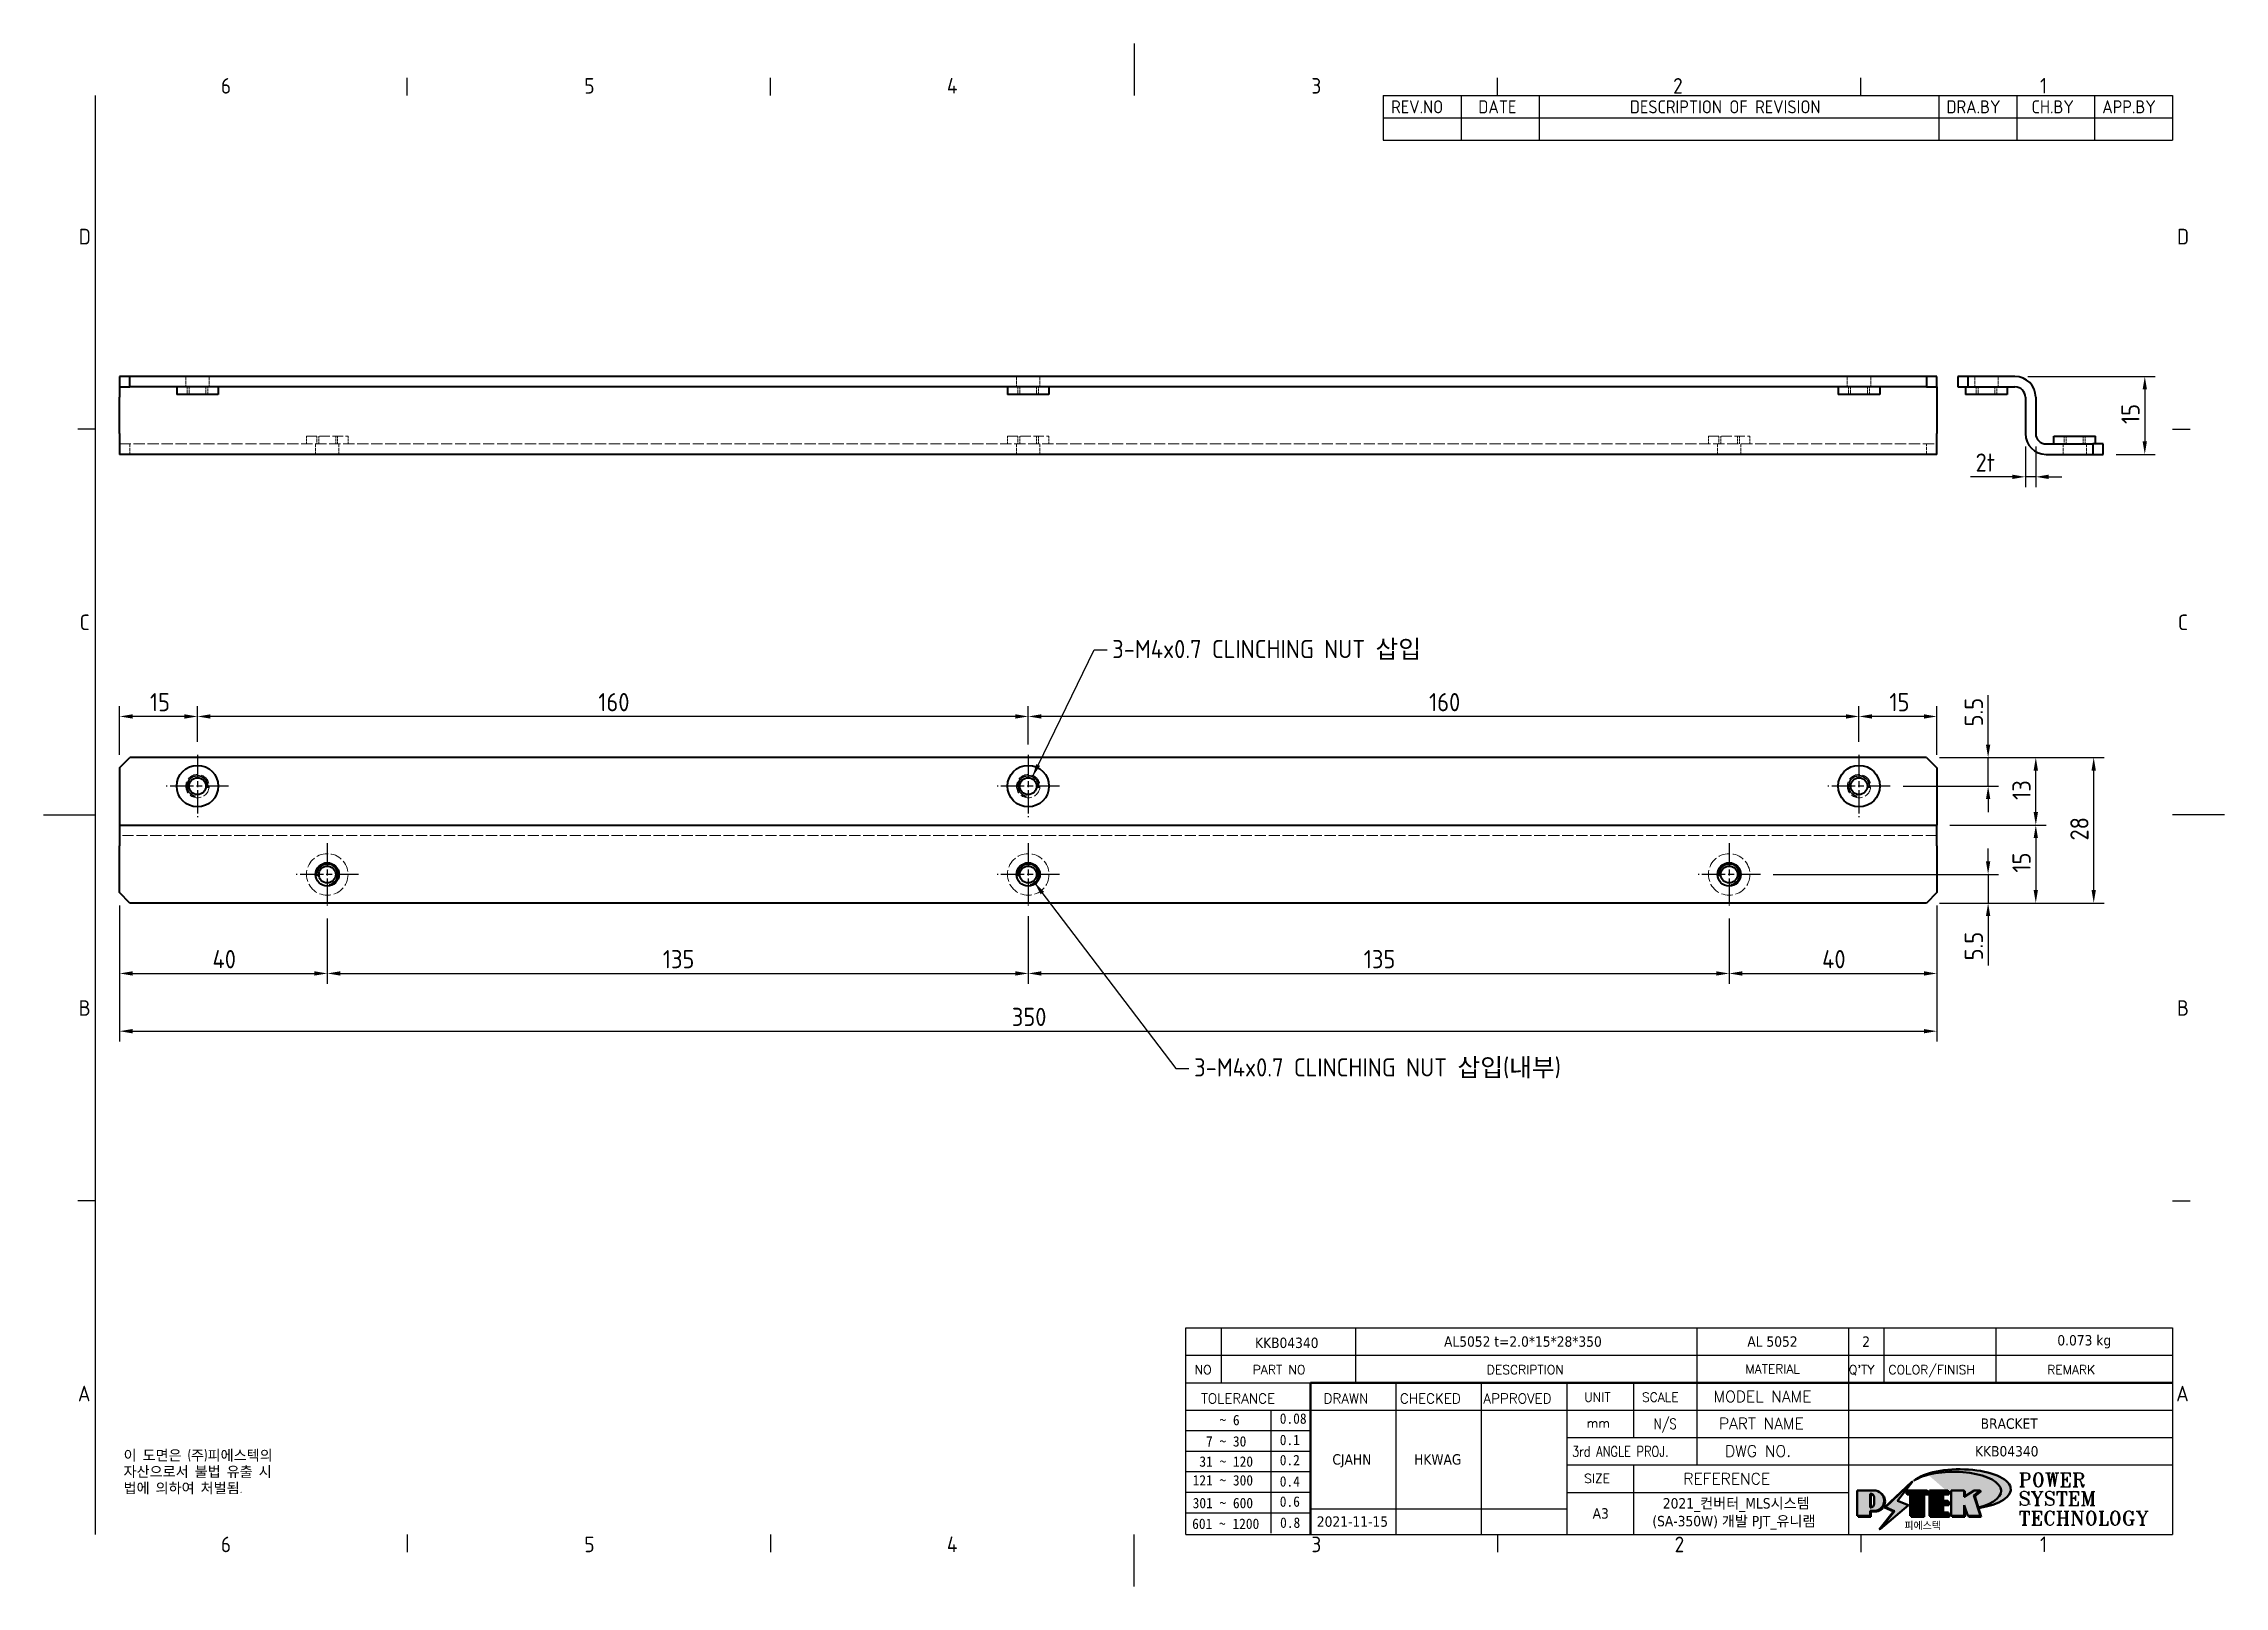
# Model space of a CAD drawing. Header units: millimetres. Extents: x 0 to 420, y 0 to 297.
import ezdxf
from ezdxf.enums import TextEntityAlignment as Align

# ---------------------------------------------------------------- set-up
doc = ezdxf.new("R2010")
doc.units = ezdxf.units.MM
doc.linetypes.add('CHAIN', pattern=[0.35429999999999995, 0.2362, -0.0295, 0.0591, -0.0295])
doc.linetypes.add('DASHED', pattern=[0.2067, 0.1654, -0.0413])
doc.layers.get('0').update_dxf_attribs({"color": 3, "lineweight": 25})
for name, color, linetype, lineweight in [('가려진 것(ISO)', 2, 'DASHED', 18), ('가시적인 것(ISO)', 3, 'Continuous', 40), ('가시적인 좁은 것(ISO)', 3, 'Continuous', 35), ('경계(ISO)', 7, 'Continuous', 25), ('기호(ISO)', 5, 'Continuous', 25), ('제목(ISO)', 5, 'Continuous', 50), ('중심 표식(ISO)', 1, 'Continuous', 25), ('치수(ISO)', 2, 'Continuous', 25), ('해치(ISO)', 7, 'Continuous', 18)]:
    doc.layers.add(name, color=color, linetype=linetype, lineweight=lineweight)
doc.styles.add('HAN_291', font='')
doc.styles.add('HAN_370', font='', dxfattribs={"width": 2})
doc.styles.add('ISO ProportionalPSTEK', font='isocp.shx')
doc.styles.add('RC_284', font='ROMANC.shx')
doc.styles.add('RC_287', font='ROMANC.shx')
doc.styles.add('RC_292', font='ROMANC.shx')
doc.styles.add('ROMANT_294', font='romant.shx')
doc.styles.add('문자 텍스트_PSTEK_POSCO', font='isocp.shx')
doc.styles.add('치수 텍스트_PSTEK_POSCO', font='isocp.shx')
doc.styles.add('텍스트 스타일198', font='tahoma.ttf')
doc.styles.add('텍스트 스타일333', font='ROMANC.shx', dxfattribs={"width": 0.800000011920929})
doc.styles.get('HAN_291').set_extended_font_data('GulimChe')
doc.styles.get('HAN_370').set_extended_font_data('GulimChe')
doc.dimstyles.new('치수_PSTEK_POSCO', dxfattribs={"dimtxt": 3.5, "dimasz": 2.5, "dimexe": 2, "dimexo": 2.5, "dimgap": 1, "dimtad": 1, "dimrnd": 1e-08, "dimdsep": 46, "dimtxsty": '치수 텍스트_PSTEK_POSCO', "dimcen": 0.09, "dimdle": 10, "dimclrd": 7, "dimclre": 7, "dimclrt": 2, "dimadec": 1, "dimazin": 2, "dimtfac": 1, "dimtmove": 0, "dimatfit": 3, "dimfxl": 0, "dimtolj": 1, "dimlwd": -1, "dimlwe": -1, "dimarcsym": 0})
doc.dimstyles.new('치수_PSTEK_POSCO$7', dxfattribs={"dimtxt": 3.5, "dimasz": 2.5, "dimexe": 2, "dimexo": 2.5, "dimgap": 1, "dimtad": 1, "dimrnd": 1e-08, "dimdsep": 46, "dimtxsty": '치수 텍스트_PSTEK_POSCO', "dimcen": 0.09, "dimdle": 10, "dimclrd": 7, "dimclre": 7, "dimclrt": 2, "dimadec": 1, "dimazin": 2, "dimtfac": 1, "dimtmove": 0, "dimatfit": 3, "dimfxl": 0, "dimtolj": 1, "dimlwd": -1, "dimlwe": -1, "dimarcsym": 0})

msp = doc.modelspace()

# ---------------------------------------------------------------- texts
at = {"layer": '기호(ISO)', "color": 2, "char_height": 3.499999940395355, "attachment_point": 4, "line_spacing_factor": 0.612500011920929, "style": '치수 텍스트_PSTEK_POSCO'}
for s, insert, width in [('{3-M4x0.7 CLINCHING NUT 삽입 }', (205.8090881107212, 180.2866508882012), 71.41626782417298), ('{3-M4x0.7 CLINCHING NUT 삽입(내부)}', (221.5884092987663, 99.72556612571734), 83.9004222869873)]:
    msp.add_mtext(s, dxfattribs=dict(at, insert=insert, width=width))
at = {"layer": '기호(ISO)', "color": 7, "insert": (15.39462540488438, 26.22827243992431), "char_height": 2.000000029802322, "width": 51.24013826054251, "attachment_point": 1, "line_spacing_factor": 0.9442214369773865, "style": '문자 텍스트_PSTEK_POSCO'}
msp.add_mtext('{이 도면은 (주)피에스텍의\\P자산으로서 불법 유출 시 \\P법에 의하여 처벌됨.}', dxfattribs=at)

# ---------------------------------------------------------------- blocks, each defined once
blk = doc.blocks.new('경계 Default Border')
at = {"layer": '경계(ISO)'}
for p, q in [((70, 287.0000076293945), (70, 290.4000091552734)), ((140, 287.0000076293945), (140, 290.4000091552734)), ((280, 287.0000076293945), (280, 290.4000091552734)), ((350, 287.0000076293945), (350, 290.4000091552734)), ((10, 222.7499961853027), (6.599999666213989, 222.7499961853027)), ((410, 222.7499961853027), (413.4000015258789, 222.7499961853027)), ((10, 74.25000190734863), (6.599999666213989, 74.25000190734863)), ((410, 74.25000190734863), (413.4000015258789, 74.25000190734863)), ((70, 10), (70, 6.599999666213989)), ((140, 10), (140, 6.599999666213989)), ((280, 10), (280, 6.599999666213989)), ((350, 10), (350, 6.599999666213989))]:
    blk.add_line(p, q, dxfattribs=at)
at = {"layer": '경계(ISO)', "flags": 128}
for points in [[(210, 297.0000076293945), (210, 287.0000076293945)], [(10, 10), (10, 287.0000076293945)], [(0, 148.5000038146973), (10, 148.5000038146973)], [(420, 148.5000038146973), (410, 148.5000038146973)], [(210, 0), (210, 10)]]:
    blk.add_lwpolyline(points, dxfattribs=at)
at = {"layer": '경계(ISO)', "color": 2, "char_height": 3.00000011920929, "attachment_point": 7, "style": '문자 텍스트_PSTEK_POSCO'}
for s, insert in [('6', (34.14453946055966, 287.3713945155963)), ('5', (104.1445394605597, 287.3713945155963)), ('4', (173.9734701308116, 287.4)), ('3', (244.1685395229535, 287.3713945155963)), ('2', (313.8325386494398, 287.3713945155963)), ('1', (384.4860661041481, 287.4)), ('D', (6.766269272565841, 258.3463944559917)), ('D', (410.878270202895, 258.3463944559917)), ('C', (6.932538589835167, 184.0963944559917)), ('C', (411.0445395201643, 184.0963944559917)), ('B', (6.766269272565841, 109.8463944559917)), ('B', (410.878270202895, 109.8463944559917)), ('A', (6.59999988079071, 35.61784856929444)), ('A', (410.7144008173592, 35.61784856929444)), ('6', (34.14453946055966, 6.57139439638704)), ('5', (104.1445394605597, 6.57139439638704)), ('4', (173.9734701308116, 6.59999988079071)), ('3', (244.1685395229535, 6.57139439638704)), ('2', (314.127739416884, 6.57139439638704)), ('1', (384.4860661041481, 6.59999988079071))]:
    blk.add_mtext(s, dxfattribs=dict(at, insert=insert))
blk = doc.blocks.new('제목 블록 PSTEK')
for color, points in [(252, [(317.2195697678507, 17.0593801673321), (322.0326348870767, 21.62682475217465), (322.2781991042243, 21.94392121864296), (317.0471853425802, 16.97985676345368), (318.7512090904202, 16.1899260703855), (316.0018030350395, 12.71868385740789), (316.3356552234328, 13.00206718743325), (318.9235935156908, 16.2694494742633)]), (5, [(321.6183518841322, 17.4193704504104), (319.5281351041078, 18.24969419629727), (322.4505835294948, 22.02344462252142), (317.2195697678507, 17.0593801673321), (318.9235935156908, 16.2694494742633), (316.1741874603099, 12.79820726128571)]), (1, [(324.4839107253602, 19.60711530335299), (325.2419748254881, 19.60711530335299), (325.2419748254881, 20.25857663940324), (321.2266040451076, 20.25857663940324), (321.2266040451076, 19.60711530335299), (321.9846681452406, 19.60711530335299), (321.9846681452406, 15.3430047401139), (324.4839107253602, 15.3430047401139)]), (252, [(321.9846681452406, 19.60711530335299), (321.4042753185749, 19.60711530335299), (321.4042753185749, 19.45905590879572), (321.9846681452406, 19.45905590879572)]), (252, [(324.6615819988275, 19.45905590879572), (325.4196460989604, 19.45905590879572), (325.4196460989604, 20.11051724484596), (325.2419748254881, 20.11051724484596), (325.2419748254881, 19.60711530335299), (324.4839107253602, 19.60711530335299), (324.4839107253602, 15.3430047401139), (322.1623394187076, 15.3430047401139), (322.1623394187076, 15.19494534555726), (324.6615819988275, 15.19494534555726)]), (1, [(329.2277337269622, 20.25857663940324), (325.65654113025, 20.25857663940324), (325.65654113025, 15.3430047401139), (329.3580259941756, 15.3430047401139), (329.3580259941756, 15.9944660761648), (328.1137701654877, 15.9944660761648), (328.1137701654877, 17.56360607323003), (329.2277337269622, 17.56360607323003), (329.2277337269622, 18.25543873810179), (328.1137701654877, 18.25543873810179), (328.1137701654877, 19.60711530335299), (329.2277337269622, 19.60711530335299)]), (252, [(328.2914414389548, 19.45905590879572), (329.4054050004294, 19.45905590879572), (329.4054050004294, 20.11051724484596), (329.2277337269622, 20.11051724484596), (329.2277337269622, 19.60711530335299), (328.1137701654877, 19.60711530335299), (328.1137701654877, 18.25543873810179), (328.2914414389548, 18.25543873810179)]), (252, [(328.2914414389548, 17.41554667867274), (329.4054050004294, 17.41554667867274), (329.4054050004294, 18.10737934354514), (329.2277337269622, 18.10737934354514), (329.2277337269622, 17.56360607323003), (328.1137701654877, 17.56360607323003), (328.1137701654877, 15.9944660761648), (328.2914414389548, 15.9944660761648)]), (1, [(332.3312149849806, 20.25857663940324), (329.8592894925411, 20.25857663940324), (329.8592894925411, 15.3430047401139), (332.3312149849806, 15.3430047401139), (332.3312149849806, 17.4318630164523), (333.0701931098801, 15.3430047401139), (335.4855464857051, 15.3430047401139), (334.2514536401189, 19.30614745124769), (335.4379594596742, 20.25857663940324), (334.3071782107978, 20.25857663940324), (332.3312149849806, 18.99741471888304)]), (252, [(332.5088862584528, 16.92964231796647), (332.3312149849806, 17.43186301645164), (332.3312149849806, 15.3430047401139), (330.0369607660135, 15.3430047401139), (330.0369607660135, 15.19494534555726), (332.5088862584528, 15.19494534555726)]), (252, [(332.5088862584528, 20.1105172448466), (332.3312149849806, 20.1105172448466), (332.3312149849806, 18.99741471888368), (332.5088862584528, 19.11081371413894)]), (252, [(335.6156307331414, 20.11051724484596), (335.2535118015555, 20.11051724484596), (334.2514536401189, 19.30614745124769), (335.4855464857051, 15.3430047401139), (333.1954852176545, 15.3430047401139), (333.2478643833523, 15.19494534555726), (335.6632177591723, 15.19494534555726), (334.4291249135862, 19.15808805669106)]), (252, [(329.5356972676428, 15.8464066816075), (329.3580259941756, 15.8464066816075), (329.3580259941756, 15.3430047401139), (325.8342124037171, 15.3430047401139), (325.8342124037171, 15.19494534555726), (329.5356972676428, 15.19494534555726)])]:
    blk.add_hatch(color=color).paths.add_polyline_path(points)
h = blk.add_hatch(color=1)
edge = h.paths.add_edge_path(flags=0)
edge.add_line((314.2242174273352, 19.60711530335299), (314.2242174273352, 17.00126995915134))
edge.add_line((314.2242174273352, 17.00126995915134), (314.3485873187598, 17.00126995915134))
edge.add_arc((314.3485873187598, 17.6527312952023), 0.6514613360509371, 270, 360)
edge.add_line((315.0000486548106, 17.6527312952023), (315.0000486548106, 18.95565396730211))
edge.add_arc((314.3485873187598, 18.95565396730212), 0.6514613360508712, 0, 90)
edge.add_line((314.3485873187598, 19.60711530335299), (314.2242174273352, 19.60711530335299))
edge = h.paths.add_edge_path()
edge.add_arc((314.9847713324306, 18.28938669179658), 1.969189947606664, 269.9999999999959, 450)
edge.add_line((314.9847713324306, 20.25857663940318), (311.7664314776902, 20.25857663940324))
edge.add_line((311.7664314776902, 20.25857663940324), (311.7664314776902, 15.3430047401139))
edge.add_line((311.7664314776902, 15.3430047401139), (314.2242174273352, 15.3430047401139))
edge.add_line((314.2242174273352, 15.3430047401139), (314.2242174273352, 16.32019674418991))
edge.add_line((314.2242174273352, 16.32019674418991), (314.9847713324307, 16.32019674418991))
h = blk.add_hatch(color=252)
edge = h.paths.add_edge_path()
edge.add_arc((314.9847713324309, 18.28938669179657), 1.969189947606666, 270, 406.8278729790604)
edge.add_arc((315.1624426058984, 18.1413272972396), 1.969189947606962, -90, 53.560984836317004, ccw=False)
edge.add_line((315.1624426058984, 16.17213734963263), (314.4018887008024, 16.17213734963263))
edge.add_line((314.4018887008024, 16.17213734963263), (314.4018887008024, 15.19494534555726))
edge.add_line((314.4018887008024, 15.19494534555726), (311.9441027511573, 15.19494534555726))
edge.add_line((311.9441027511573, 15.19494534555726), (311.9441027511573, 15.3430047401139))
edge.add_line((311.9441027511573, 15.3430047401139), (314.2242174273352, 15.3430047401139))
edge.add_line((314.2242174273352, 15.3430047401139), (314.2242174273352, 16.32019674418991))
edge.add_line((314.2242174273352, 16.32019674418991), (314.9847713324309, 16.32019674418991))
h = blk.add_hatch(color=252)
edge = h.paths.add_edge_path()
edge.add_line((314.4018887008024, 19.45905590879572), (314.5262585922315, 19.45905590879572))
edge.add_arc((314.5262585922314, 18.80759457274939), 0.6514613360463194, 60.4189348879147, 90.00000000000318, ccw=False)
edge.add_arc((314.3485873187602, 18.95565396730057), 0.6514613360524251, 39.96992292766206, 90.00000000009999)
edge.add_line((314.3485873187591, 19.60711530335307), (314.2242174273352, 19.60711530335298))
edge.add_line((314.2242174273352, 19.60711530335299), (314.2242174273352, 17.00126995915134))
edge.add_line((314.2242174273352, 17.00126995915134), (314.3485873187591, 17.00126995915134))
edge.add_arc((314.3485873187568, 17.652731295233), 0.6514613360816299, 270.0000000002, 274.6930825552478)
edge.add_line((314.4018887008024, 17.0034541317032), (314.4018887008024, 19.45905590879572))
at = {"layer": '해치(ISO)'}
h = blk.add_hatch(color=140, dxfattribs=at)
edge = h.paths.add_edge_path()
edge.add_ellipse((330.3660919371412, 20.15576403068321), major_axis=(9.100907360794343, 0), ratio=0.4069904968023172, start_angle=301.3098473703837, end_angle=507.7436900681698)
edge.add_ellipse((331.5340919371412, 20.4634168429492), major_axis=(-9.82350664112931, 0), ratio=0.3942600559756514, start_angle=111.51207141178469, end_angle=334.47025347086895, ccw=False)
edge.add_line((335.1363447531188, 16.8601935978785), (335.0955236905705, 16.99119398620872))
at = {"color": 180}
for p, q in [((182.475792979055, 11.79100474011392), (182.4757929790549, 51.56524660363496)), ((182.4757929790549, 51.56524660363496), (372.4757929537551, 51.56524660363496)), ((189.2651435055721, 51.56524660363496), (189.2651435055722, 41.00524660363494)), ((215.2152739891528, 41.00524660363494), (215.2152739891528, 51.56524660363496)), ((280.8758854511282, 51.56524660363496), (280.8758854511282, 41.00524660363494)), ((310.0881549537552, 51.56524660363496), (310.0881549537553, 41.00524660363494)), ((316.9044520275131, 51.56524660363496), (316.9044520275127, 41.00524660363494)), ((338.4566026226726, 51.56524660363496), (338.4566026226727, 41.00524660363494)), ((372.4757929537551, 51.56524660363496), (372.4757929537551, 11.79100474011389)), ((182.475792979055, 46.2852466036349), (372.4757929537551, 46.28524660363492)), ((182.475792979055, 41.00524660363493), (206.451475290024, 41.00524660363493)), ((222.9401812389276, 11.79100474011392), (222.9401812389276, 41.00524660363494)), ((239.4288871878316, 11.79100474011392), (239.4288871878316, 41.00524660363494)), ((255.9175931367356, 11.79100474011392), (255.9175931367356, 41.00524660363494)), ((268.6918866058747, 41.00524660363494), (268.6918866058747, 30.44524660363498)), ((280.8758854511282, 41.00524660363494), (280.8758854511282, 25.16524660363502)), ((310.088154953755, 41.00524660363494), (310.088154953755, 11.79100474011392)), ((182.475792979055, 35.72524660363497), (206.451475290024, 35.72524660363497)), ((198.8621818849491, 12.02524660363491), (198.8621818849491, 35.72524660363497)), ((206.451475290024, 35.72524660363497), (372.4757929537551, 35.72524660363497)), ((182.475792979055, 31.77524660363492), (206.451475290024, 31.77524660363492)), ((255.917593136736, 30.44524660363498), (372.4757929537552, 30.44524660363501)), ((182.475792979055, 27.82524660363487), (206.451475290024, 27.82524660363487)), ((182.475792979055, 23.87524660363505), (206.451475290024, 23.87524660363505)), ((255.9175931367359, 25.16524660363502), (372.4757929537552, 25.165246603635)), ((268.6918866058744, 25.16524660363502), (268.6918866058744, 11.79100474011392)), ((182.475792979055, 19.92524660363478), (206.451475290024, 19.92524660363478)), ((255.9175931367359, 19.88524660363481), (310.0881549537553, 19.88524660363481)), ((182.475792979055, 15.97524660363496), (206.451475290024, 15.97524660363496)), ((206.451475290024, 16.74100474011396), (255.9175931367359, 16.74100474011396)), ((182.475792979055, 11.79100474011392), (372.4757929537551, 11.79100474011389))]:
    blk.add_line(p, q, dxfattribs=at)
at = {"color": 7, "lineweight": 50}
for p, q in [((206.4514752900237, 11.79100474011392), (206.4514752900237, 41.00524660363494)), ((206.451475290024, 41.00524660363494), (372.4757929537551, 41.00524660363496))]:
    blk.add_line(p, q, dxfattribs=at)
at = {"color": 7}
for p, q in [((322.2781991042243, 21.94392121864296), (317.0471853425802, 16.97985676345368)), ((322.4505835294948, 22.02344462252142), (317.2195697678507, 17.0593801673321)), ((317.2195697678507, 17.0593801673321), (322.0326348870767, 21.62682475217465)), ((319.5281351041078, 18.24969419629727), (322.4505835294948, 22.02344462252142)), ((322.0326348870767, 21.62682475217465), (322.2781991042243, 21.94392121864296)), ((311.7664314776902, 20.25900474011391), (311.7664314776902, 15.34300474011391)), ((314.9847713324309, 20.25857663940324), (311.7664314776902, 20.25857663940324)), ((314.9847713324309, 20.25857663940324), (311.7664314776902, 20.25857663940324)), ((311.7664314776902, 20.25857663940324), (311.7664314776902, 15.3430047401139)), ((314.2242174273352, 17.00126995915134), (314.2242174273352, 19.60711530335299)), ((314.2242174273352, 19.60711530335299), (314.3485873187591, 19.60711530335299)), ((314.3485873187591, 19.60711530335299), (314.2242174273352, 19.60711530335299)), ((314.2242174273352, 19.60711530335299), (314.2242174273352, 17.00126995915134)), ((314.2242174273352, 17.00126995915134), (314.2242174273352, 19.60711530335299)), ((314.2242174273352, 19.60711530335299), (314.3485873187591, 19.60711530335299)), ((314.3485873187591, 17.00126995915134), (314.2242174273352, 17.00126995915134)), ((314.2242174273352, 17.00126995915134), (314.3485873187591, 17.00126995915134)), ((314.3485873187591, 17.00126995915134), (314.2242174273352, 17.00126995915134)), ((314.4018887008024, 19.45905590879572), (314.5262585922314, 19.45905590879572)), ((314.4018887008024, 17.0034541317032), (314.4018887008024, 19.45905590879572)), ((315.0000486548106, 18.95565396730275), (315.0000486548106, 17.65273129520161)), ((315.0000486548106, 18.95565396730275), (315.0000486548106, 17.65273129520161)), ((316.1741874603099, 12.79820726128571), (321.6183518841322, 17.4193704504104)), ((317.0471853425802, 16.97985676345368), (318.7512090904202, 16.1899260703855)), ((318.9235935156908, 16.2694494742633), (317.2195697678507, 17.0593801673321)), ((317.2195697678507, 17.0593801673321), (318.9235935156908, 16.2694494742633)), ((321.6183518841322, 17.4193704504104), (319.5281351041078, 18.24969419629727)), ((325.2419748254881, 20.25857663940324), (321.2266040451076, 20.25857663940324)), ((321.2266040451076, 20.25857663940324), (321.2266040451076, 19.60711530335299)), ((325.2419748254881, 20.25857663940324), (321.2266040451076, 20.25857663940324)), ((321.2266040451076, 20.25857663940324), (321.2266040451076, 19.60711530335299)), ((321.2266040451076, 19.60711530335299), (321.9846681452406, 19.60711530335299)), ((321.2266040451076, 19.60711530335299), (321.9846681452406, 19.60711530335299)), ((321.4042753185749, 19.60711530335299), (321.4042753185749, 19.45905590879572)), ((321.9846681452406, 19.60711530335299), (321.4042753185749, 19.60711530335299)), ((321.4042753185749, 19.45905590879572), (321.9846681452406, 19.45905590879572)), ((321.9846681452406, 19.60711530335299), (321.9846681452406, 15.3430047401139)), ((321.9846681452406, 19.45905590879572), (321.9846681452406, 19.60711530335299)), ((321.9846681452406, 19.60711530335299), (321.9846681452406, 15.3430047401139)), ((324.4839107253602, 19.60711530335299), (325.2419748254881, 19.60711530335299)), ((324.4839107253602, 15.3430047401139), (324.4839107253602, 19.60711530335299)), ((325.2419748254881, 19.60711530335299), (324.4839107253602, 19.60711530335299)), ((324.4839107253602, 19.60711530335299), (324.4839107253602, 15.3430047401139)), ((324.4839107253602, 19.60711530335299), (325.2419748254881, 19.60711530335299)), ((324.4839107253602, 15.3430047401139), (324.4839107253602, 19.60711530335299)), ((324.6615819988275, 19.45905590879572), (325.4196460989604, 19.45905590879572)), ((324.6615819988275, 15.19494534555726), (324.6615819988275, 19.45905590879572)), ((325.2419748254881, 19.60711530335299), (325.2419748254881, 20.25857663940324)), ((325.2419748254881, 19.60711530335299), (325.2419748254881, 20.25857663940324)), ((325.4196460989604, 20.11051724484596), (325.2419748254881, 20.11051724484596)), ((325.2419748254881, 20.11051724484596), (325.2419748254881, 19.60711530335299)), ((325.4196460989604, 19.45905590879572), (325.4196460989604, 20.11051724484596)), ((329.2277337269622, 20.25857663940324), (325.65654113025, 20.25857663940324)), ((325.65654113025, 20.25857663940324), (325.65654113025, 15.3430047401139)), ((325.65654113025, 20.25857663940324), (325.65654113025, 15.3430047401139)), ((329.2277337269622, 20.25857663940324), (325.65654113025, 20.25857663940324)), ((328.1137701654877, 18.25543873810179), (328.1137701654877, 19.60711530335299)), ((328.1137701654877, 19.60711530335299), (329.2277337269622, 19.60711530335299)), ((329.2277337269622, 19.60711530335299), (328.1137701654877, 19.60711530335299)), ((328.1137701654877, 19.60711530335299), (328.1137701654877, 18.25543873810179)), ((328.1137701654877, 18.25543873810179), (328.1137701654877, 19.60711530335299)), ((328.1137701654877, 19.60711530335299), (329.2277337269622, 19.60711530335299)), ((329.2277337269622, 18.25543873810179), (328.1137701654877, 18.25543873810179)), ((328.1137701654877, 18.25543873810179), (328.2914414389548, 18.25543873810179)), ((329.2277337269622, 18.25543873810179), (328.1137701654877, 18.25543873810179)), ((328.1137701654877, 17.56360607323003), (329.2277337269622, 17.56360607323003)), ((328.1137701654877, 15.9944660761648), (328.1137701654877, 17.56360607323003)), ((329.2277337269622, 17.56360607323003), (328.1137701654877, 17.56360607323003)), ((328.1137701654877, 17.56360607323003), (328.1137701654877, 15.9944660761648)), ((328.1137701654877, 17.56360607323003), (329.2277337269622, 17.56360607323003)), ((328.1137701654877, 15.9944660761648), (328.1137701654877, 17.56360607323003)), ((328.2914414389548, 18.25543873810179), (328.2914414389548, 19.45905590879572)), ((328.2914414389548, 19.45905590879572), (329.4054050004294, 19.45905590879572)), ((328.2914414389548, 15.9944660761648), (328.2914414389548, 17.41554667867274)), ((328.2914414389548, 17.41554667867274), (329.4054050004294, 17.41554667867274)), ((329.2277337269622, 19.60711530335299), (329.2277337269622, 20.25857663940324)), ((329.2277337269622, 19.60711530335299), (329.2277337269622, 20.25857663940324)), ((329.4054050004294, 20.11051724484596), (329.2277337269622, 20.11051724484596)), ((329.2277337269622, 20.11051724484596), (329.2277337269622, 19.60711530335299)), ((329.2277337269622, 17.56360607323003), (329.2277337269622, 18.25543873810179)), ((329.2277337269622, 17.56360607323003), (329.2277337269622, 18.25543873810179)), ((329.4054050004294, 18.10737934354514), (329.2277337269622, 18.10737934354514)), ((329.2277337269622, 18.10737934354514), (329.2277337269622, 17.56360607323003)), ((329.4054050004294, 19.45905590879572), (329.4054050004294, 20.11051724484596)), ((329.4054050004294, 17.41554667867274), (329.4054050004294, 18.10737934354514)), ((332.3312149849806, 20.25857663940324), (329.8592894925411, 20.25857663940324)), ((329.8592894925411, 20.25857663940324), (329.8592894925411, 15.3430047401139)), ((329.8592894925411, 20.25857663940324), (329.8592894925411, 15.3430047401139)), ((332.3312149849806, 20.25857663940324), (329.8592894925411, 20.25857663940324)), ((334.3071782107978, 20.25857663940324), (332.3312149849806, 18.99741471888304)), ((332.3312149849806, 18.99741471888304), (332.3312149849806, 20.25857663940324)), ((334.3071782107978, 20.25857663940324), (332.3312149849806, 18.99741471888304)), ((332.3312149849806, 18.99741471888304), (332.3312149849806, 20.25857663940324)), ((332.5088862584528, 20.1105172448466), (332.3312149849806, 20.1105172448466)), ((332.3312149849806, 20.1105172448466), (332.3312149849806, 18.99741471888368)), ((332.3312149849806, 18.99741471888368), (332.5088862584528, 19.11081371413894)), ((332.3312149849806, 17.4318630164523), (333.0701931098801, 15.3430047401139)), ((332.3312149849806, 15.3430047401139), (332.3312149849806, 17.4318630164523)), ((332.5088862584528, 16.92964231796647), (332.3312149849806, 17.43186301645164)), ((332.3312149849806, 17.43186301645164), (332.3312149849806, 15.3430047401139)), ((332.3312149849806, 17.4318630164523), (333.0701931098801, 15.3430047401139)), ((332.3312149849806, 15.3430047401139), (332.3312149849806, 17.4318630164523)), ((332.5088862584528, 19.11081371413894), (332.5088862584528, 20.1105172448466)), ((332.5088862584528, 15.19494534555726), (332.5088862584528, 16.92964231796647)), ((334.2514536401189, 19.30614745124769), (335.4379594596742, 20.25857663940324)), ((334.2514536401189, 19.30614745124769), (335.4379594596742, 20.25857663940324)), ((335.2535118015555, 20.11051724484596), (334.2514536401189, 19.30614745124769)), ((335.4855464857051, 15.3430047401139), (334.2514536401189, 19.30614745124769)), ((334.2514536401189, 19.30614745124769), (335.4855464857051, 15.3430047401139)), ((335.4855464857051, 15.3430047401139), (334.2514536401189, 19.30614745124769)), ((335.4379594596742, 20.25857663940324), (334.3071782107978, 20.25857663940324)), ((335.4379594596742, 20.25857663940324), (334.3071782107978, 20.25857663940324)), ((334.4291249135862, 19.15808805669104), (335.6156307331414, 20.11051724484596)), ((335.6632177591723, 15.19494534555726), (334.4291249135862, 19.15808805669104)), ((335.6156307331414, 20.11051724484596), (335.2535118015555, 20.11051724484596)), ((345.0447381189468, 17.50375595811051), (344.9867755289346, 17.689895936919)), ((311.7664314776902, 15.3430047401139), (314.2242174273352, 15.3430047401139)), ((311.7664314776902, 15.3430047401139), (314.2242174273352, 15.3430047401139)), ((314.2242174273352, 15.3430047401139), (311.9441027511573, 15.3430047401139)), ((311.9441027511573, 15.3430047401139), (311.9441027511573, 15.19494534555726)), ((311.9441027511573, 15.19494534555726), (314.4018887008024, 15.19494534555726)), ((314.2242174273352, 16.32019674418991), (314.9847713324309, 16.32019674418991)), ((314.2242174273352, 15.3430047401139), (314.2242174273352, 16.32019674418991)), ((314.9847713324309, 16.32019674418991), (314.2242174273352, 16.32019674418991)), ((314.2242174273352, 16.32019674418991), (314.2242174273352, 15.3430047401139)), ((314.2242174273352, 16.32019674418991), (314.9847713324309, 16.32019674418991)), ((314.2242174273352, 15.3430047401139), (314.2242174273352, 16.32019674418991)), ((314.4018887008024, 16.17213734963263), (315.162442605898, 16.17213734963263)), ((314.4018887008024, 15.19494534555726), (314.4018887008024, 16.17213734963263)), ((318.7512090904202, 16.1899260703855), (316.0018030350395, 12.71868385740789)), ((316.0018030350395, 12.71868385740789), (316.3356552234328, 13.00206718743325)), ((318.9235935156908, 16.2694494742633), (316.1741874603099, 12.79820726128571)), ((316.3356552234328, 13.00206718743325), (318.9235935156908, 16.2694494742633)), ((321.9846681452406, 15.3430047401139), (324.4839107253602, 15.3430047401139)), ((321.9846681452406, 15.3430047401139), (324.4839107253602, 15.3430047401139)), ((324.4839107253602, 15.3430047401139), (322.1623394187076, 15.3430047401139)), ((322.1623394187076, 15.3430047401139), (322.1623394187076, 15.19494534555726)), ((322.1623394187076, 15.19494534555726), (324.6615819988275, 15.19494534555726)), ((325.65654113025, 15.3430047401139), (329.3580259941756, 15.3430047401139)), ((325.65654113025, 15.3430047401139), (329.3580259941756, 15.3430047401139)), ((329.3580259941756, 15.3430047401139), (325.8342124037171, 15.3430047401139)), ((325.8342124037171, 15.3430047401139), (325.8342124037171, 15.19494534555726)), ((325.8342124037171, 15.19494534555726), (329.5356972676428, 15.19494534555726)), ((329.3580259941756, 15.9944660761648), (328.1137701654877, 15.9944660761648)), ((328.1137701654877, 15.9944660761648), (328.2914414389548, 15.9944660761648)), ((329.3580259941756, 15.9944660761648), (328.1137701654877, 15.9944660761648)), ((329.3580259941756, 15.3430047401139), (329.3580259941756, 15.9944660761648)), ((329.3580259941756, 15.3430047401139), (329.3580259941756, 15.9944660761648)), ((329.5356972676428, 15.8464066816075), (329.3580259941756, 15.8464066816075)), ((329.3580259941756, 15.8464066816075), (329.3580259941756, 15.3430047401139)), ((329.5356972676428, 15.19494534555726), (329.5356972676428, 15.8464066816075)), ((329.8592894925411, 15.3430047401139), (332.3312149849806, 15.3430047401139)), ((329.8592894925411, 15.3430047401139), (332.3312149849806, 15.3430047401139)), ((332.3312149849806, 15.3430047401139), (330.0369607660135, 15.3430047401139)), ((330.0369607660135, 15.3430047401139), (330.0369607660135, 15.19494534555726)), ((330.0369607660135, 15.19494534555726), (332.5088862584528, 15.19494534555726)), ((333.0701931098801, 15.3430047401139), (335.4855464857051, 15.3430047401139)), ((333.0701931098801, 15.3430047401139), (335.4855464857051, 15.3430047401139)), ((335.4855464857051, 15.3430047401139), (333.1954852176545, 15.3430047401139)), ((333.1954852176545, 15.3430047401139), (333.2478643833523, 15.19494534555726)), ((333.2478643833523, 15.19494534555726), (335.6632177591723, 15.19494534555726))]:
    blk.add_line(p, q, dxfattribs=at)
at = {"color": 5}
for p, q in [((322.4505835294948, 22.02344462252142), (317.2195697678507, 17.0593801673321)), ((319.5281351041078, 18.24969419629727), (322.4505835294948, 22.02344462252142)), ((316.1741874603099, 12.79820726128571), (321.6183518841322, 17.4193704504104)), ((317.2195697678507, 17.0593801673321), (318.9235935156908, 16.2694494742633)), ((321.6183518841322, 17.4193704504104), (319.5281351041078, 18.24969419629727)), ((318.9235935156908, 16.2694494742633), (316.1741874603099, 12.79820726128571))]:
    blk.add_line(p, q, dxfattribs=at)
at = {"color": 1}
for p, q in [((314.9847713324309, 20.25857663940324), (311.7664314776902, 20.25857663940324)), ((311.7664314776902, 20.25857663940324), (311.7664314776902, 15.3430047401139)), ((314.2242174273352, 17.00126995915134), (314.2242174273352, 19.60711530335299)), ((314.2242174273352, 19.60711530335299), (314.3485873187591, 19.60711530335299)), ((314.3485873187591, 17.00126995915134), (314.2242174273352, 17.00126995915134)), ((315.0000486548106, 18.95565396730275), (315.0000486548106, 17.65273129520161)), ((325.2419748254881, 20.25857663940324), (321.2266040451076, 20.25857663940324)), ((321.2266040451076, 20.25857663940324), (321.2266040451076, 19.60711530335299)), ((321.2266040451076, 19.60711530335299), (321.9846681452406, 19.60711530335299)), ((321.9846681452406, 19.60711530335299), (321.9846681452406, 15.3430047401139)), ((324.4839107253602, 19.60711530335299), (325.2419748254881, 19.60711530335299)), ((324.4839107253602, 15.3430047401139), (324.4839107253602, 19.60711530335299)), ((325.2419748254881, 19.60711530335299), (325.2419748254881, 20.25857663940324)), ((329.2277337269622, 20.25857663940324), (325.65654113025, 20.25857663940324)), ((325.65654113025, 20.25857663940324), (325.65654113025, 15.3430047401139)), ((328.1137701654877, 18.25543873810179), (328.1137701654877, 19.60711530335299)), ((328.1137701654877, 19.60711530335299), (329.2277337269622, 19.60711530335299)), ((329.2277337269622, 18.25543873810179), (328.1137701654877, 18.25543873810179)), ((328.1137701654877, 17.56360607323003), (329.2277337269622, 17.56360607323003)), ((328.1137701654877, 15.9944660761648), (328.1137701654877, 17.56360607323003)), ((329.2277337269622, 19.60711530335299), (329.2277337269622, 20.25857663940324)), ((329.2277337269622, 17.56360607323003), (329.2277337269622, 18.25543873810179)), ((332.3312149849806, 20.25857663940324), (329.8592894925411, 20.25857663940324)), ((329.8592894925411, 20.25857663940324), (329.8592894925411, 15.3430047401139)), ((334.3071782107978, 20.25857663940324), (332.3312149849806, 18.99741471888304)), ((332.3312149849806, 18.99741471888304), (332.3312149849806, 20.25857663940324)), ((332.3312149849806, 17.4318630164523), (333.0701931098801, 15.3430047401139)), ((332.3312149849806, 15.3430047401139), (332.3312149849806, 17.4318630164523)), ((334.2514536401189, 19.30614745124769), (335.4379594596742, 20.25857663940324)), ((335.4855464857051, 15.3430047401139), (334.2514536401189, 19.30614745124769)), ((335.4379594596742, 20.25857663940324), (334.3071782107978, 20.25857663940324)), ((311.7664314776902, 15.3430047401139), (314.2242174273352, 15.3430047401139)), ((314.2242174273352, 16.32019674418991), (314.9847713324309, 16.32019674418991)), ((314.2242174273352, 15.3430047401139), (314.2242174273352, 16.32019674418991)), ((321.9846681452406, 15.3430047401139), (324.4839107253602, 15.3430047401139)), ((325.65654113025, 15.3430047401139), (329.3580259941756, 15.3430047401139)), ((329.3580259941756, 15.9944660761648), (328.1137701654877, 15.9944660761648)), ((329.3580259941756, 15.3430047401139), (329.3580259941756, 15.9944660761648)), ((329.8592894925411, 15.3430047401139), (332.3312149849806, 15.3430047401139)), ((333.0701931098801, 15.3430047401139), (335.4855464857051, 15.3430047401139))]:
    blk.add_line(p, q, dxfattribs=at)
at = {"color": 7}
for centre, radius, start, end in [((314.3485873187598, 18.95565396730211), 0.6514613360508712, 0, 90), ((314.3485873187602, 18.95565396730057), 0.6514613360524251, 39.96992292766117, 90), ((314.3485873187598, 18.95565396730212), 0.6514613360508712, 0, 90), ((314.3485873187597, 17.65273129520228), 0.6514613360509381, 270, 0), ((314.3485873187598, 17.6527312952023), 0.6514613360509381, 270, 0), ((314.3485873187568, 17.652731295233), 0.6514613360816299, 270, 274.6930825552478), ((314.5262585922314, 18.80759457274939), 0.6514613360463193, 60.41893488791137, 90), ((314.9847713324309, 18.28938669179658), 1.969189947606665, 270, 90), ((314.9847713324309, 18.28938669179658), 1.969189947606665, 270, 90), ((314.9847713324307, 18.2893866917965), 1.969189947606594, 270, 46.82787297909833), ((315.1624426058984, 18.1413272972396), 1.969189947606961, 270, 53.56098483636067)]:
    blk.add_arc(centre, radius, start, end, dxfattribs=at)
at = {"color": 1}
for centre, radius, start, end in [((314.3485873187598, 18.95565396730211), 0.6514613360508712, 0, 90), ((314.3485873187598, 17.6527312952023), 0.6514613360509381, 270, 0), ((314.9847713324309, 18.28938669179657), 1.969189947606665, 270, 90)]:
    blk.add_arc(centre, radius, start, end, dxfattribs=at)
at = {"layer": '제목(ISO)', "lineweight": 18}
blk.add_line((182.475792979055, 35.72500474011393), (182.475792979055, 11.79100474011392), dxfattribs=at)
at = {"layer": '제목(ISO)'}
for p, q in [((322.2781991042243, 21.94392121864296), (317.0471853425802, 16.97985676345368)), ((322.4505835294948, 22.02344462252142), (317.2195697678507, 17.0593801673321)), ((317.2195697678507, 17.0593801673321), (322.0326348870767, 21.62682475217465)), ((319.5281351041078, 18.24969419629727), (322.4505835294948, 22.02344462252142)), ((322.0326348870767, 21.62682475217465), (322.2781991042243, 21.94392121864296)), ((314.9847713324306, 20.25857663940324), (311.7664314776902, 20.25857663940324)), ((311.7664314776902, 20.25857663940324), (311.7664314776902, 15.3430047401139)), ((314.2242174273352, 17.00126995915134), (314.2242174273352, 19.60711530335299)), ((314.2242174273352, 19.60711530335299), (314.3485873187598, 19.60711530335299)), ((314.3485873187591, 19.60711530335299), (314.2242174273352, 19.60711530335299)), ((314.2242174273352, 19.60711530335299), (314.2242174273352, 17.00126995915134)), ((314.3485873187598, 17.00126995915134), (314.2242174273352, 17.00126995915134)), ((314.2242174273352, 17.00126995915134), (314.3485873187591, 17.00126995915134)), ((314.4018887008024, 19.45905590879572), (314.5262585922314, 19.45905590879572)), ((314.4018887008024, 17.0034541317032), (314.4018887008024, 19.45905590879572)), ((315.0000486548106, 18.95565396730211), (315.0000486548106, 17.6527312952023)), ((316.1741874603099, 12.79820726128571), (321.6183518841322, 17.4193704504104)), ((317.0471853425802, 16.97985676345368), (318.7512090904202, 16.1899260703855)), ((317.2195697678507, 17.0593801673321), (318.9235935156908, 16.2694494742633)), ((318.9235935156908, 16.2694494742633), (317.2195697678507, 17.0593801673321)), ((321.6183518841322, 17.4193704504104), (319.5281351041078, 18.24969419629727)), ((325.2419748254881, 20.25857663940324), (321.2266040451076, 20.25857663940324)), ((321.2266040451076, 20.25857663940324), (321.2266040451076, 19.60711530335299)), ((321.2266040451076, 19.60711530335299), (321.9846681452406, 19.60711530335299)), ((321.9846681452406, 19.60711530335299), (321.4042753185749, 19.60711530335299)), ((321.4042753185749, 19.60711530335299), (321.4042753185749, 19.45905590879572)), ((321.4042753185749, 19.45905590879572), (321.9846681452406, 19.45905590879572)), ((321.9846681452406, 19.60711530335299), (321.9846681452406, 15.3430047401139)), ((321.9846681452406, 19.45905590879572), (321.9846681452406, 19.60711530335299)), ((324.4839107253602, 19.60711530335299), (325.2419748254881, 19.60711530335299)), ((324.4839107253602, 15.3430047401139), (324.4839107253602, 19.60711530335299)), ((325.2419748254881, 19.60711530335299), (324.4839107253602, 19.60711530335299)), ((324.4839107253602, 19.60711530335299), (324.4839107253602, 15.3430047401139)), ((324.6615819988275, 19.45905590879572), (325.4196460989604, 19.45905590879572)), ((324.6615819988275, 15.19494534555726), (324.6615819988275, 19.45905590879572)), ((325.2419748254881, 19.60711530335299), (325.2419748254881, 20.25857663940324)), ((325.4196460989604, 20.11051724484596), (325.2419748254881, 20.11051724484596)), ((325.2419748254881, 20.11051724484596), (325.2419748254881, 19.60711530335299)), ((325.4196460989604, 19.45905590879572), (325.4196460989604, 20.11051724484596)), ((329.2277337269622, 20.25857663940324), (325.65654113025, 20.25857663940324)), ((325.65654113025, 20.25857663940324), (325.65654113025, 15.3430047401139)), ((328.1137701654877, 18.25543873810179), (328.1137701654877, 19.60711530335299)), ((328.1137701654877, 19.60711530335299), (329.2277337269622, 19.60711530335299)), ((329.2277337269622, 19.60711530335299), (328.1137701654877, 19.60711530335299)), ((328.1137701654877, 19.60711530335299), (328.1137701654877, 18.25543873810179)), ((329.2277337269622, 18.25543873810179), (328.1137701654877, 18.25543873810179)), ((328.1137701654877, 18.25543873810179), (328.2914414389548, 18.25543873810179)), ((328.1137701654877, 15.9944660761648), (328.1137701654877, 17.56360607323003)), ((328.1137701654877, 17.56360607323003), (329.2277337269622, 17.56360607323003)), ((329.2277337269622, 17.56360607323003), (328.1137701654877, 17.56360607323003)), ((328.1137701654877, 17.56360607323003), (328.1137701654877, 15.9944660761648)), ((328.2914414389548, 19.45905590879572), (329.4054050004294, 19.45905590879572)), ((328.2914414389548, 18.25543873810179), (328.2914414389548, 19.45905590879572)), ((328.2914414389548, 17.41554667867274), (329.4054050004294, 17.41554667867274)), ((328.2914414389548, 15.9944660761648), (328.2914414389548, 17.41554667867274)), ((329.2277337269622, 19.60711530335299), (329.2277337269622, 20.25857663940324)), ((329.4054050004294, 20.11051724484596), (329.2277337269622, 20.11051724484596)), ((329.2277337269622, 20.11051724484596), (329.2277337269622, 19.60711530335299)), ((329.2277337269622, 17.56360607323003), (329.2277337269622, 18.25543873810179)), ((329.4054050004294, 18.10737934354514), (329.2277337269622, 18.10737934354514)), ((329.2277337269622, 18.10737934354514), (329.2277337269622, 17.56360607323003)), ((329.4054050004294, 19.45905590879572), (329.4054050004294, 20.11051724484596)), ((329.4054050004294, 17.41554667867274), (329.4054050004294, 18.10737934354514)), ((332.3312149849806, 20.25857663940324), (329.8592894925411, 20.25857663940324)), ((329.8592894925411, 20.25857663940324), (329.8592894925411, 15.3430047401139)), ((334.3071782107978, 20.25857663940324), (332.3312149849806, 18.99741471888304)), ((332.3312149849806, 18.99741471888304), (332.3312149849806, 20.25857663940324)), ((332.5088862584528, 20.1105172448466), (332.3312149849806, 20.1105172448466)), ((332.3312149849806, 20.1105172448466), (332.3312149849806, 18.99741471888368)), ((332.3312149849806, 18.99741471888368), (332.5088862584528, 19.11081371413894)), ((332.3312149849806, 15.3430047401139), (332.3312149849806, 17.4318630164523)), ((332.3312149849806, 17.4318630164523), (333.0701931098801, 15.3430047401139)), ((332.5088862584528, 16.92964231796647), (332.3312149849806, 17.43186301645164)), ((332.3312149849806, 17.43186301645164), (332.3312149849806, 15.3430047401139)), ((332.5088862584528, 19.11081371413894), (332.5088862584528, 20.1105172448466)), ((332.5088862584528, 15.19494534555726), (332.5088862584528, 16.92964231796647)), ((334.2514536401189, 19.30614745124769), (335.4379594596742, 20.25857663940324)), ((335.2535118015555, 20.11051724484596), (334.2514536401189, 19.30614745124769)), ((335.4855464857051, 15.3430047401139), (334.2514536401189, 19.30614745124769)), ((334.2514536401189, 19.30614745124769), (335.4855464857051, 15.3430047401139)), ((335.4379594596742, 20.25857663940324), (334.3071782107978, 20.25857663940324)), ((334.4291249135862, 19.15808805669106), (335.6156307331414, 20.11051724484596)), ((335.6632177591723, 15.19494534555726), (334.4291249135862, 19.15808805669106)), ((335.6156307331414, 20.11051724484596), (335.2535118015555, 20.11051724484596)), ((311.7664314776902, 15.3430047401139), (314.2242174273352, 15.3430047401139)), ((314.2242174273352, 15.3430047401139), (311.9441027511573, 15.3430047401139)), ((311.9441027511573, 15.3430047401139), (311.9441027511573, 15.19494534555726)), ((311.9441027511573, 15.19494534555726), (314.4018887008024, 15.19494534555726)), ((314.2242174273352, 15.3430047401139), (314.2242174273352, 16.32019674418991)), ((314.2242174273352, 16.32019674418991), (314.9847713324307, 16.32019674418991)), ((314.9847713324309, 16.32019674418991), (314.2242174273352, 16.32019674418991)), ((314.2242174273352, 16.32019674418991), (314.2242174273352, 15.3430047401139)), ((314.4018887008024, 15.19494534555726), (314.4018887008024, 16.17213734963263)), ((314.4018887008024, 16.17213734963263), (315.1624426058984, 16.17213734963263)), ((318.7512090904202, 16.1899260703855), (316.0018030350395, 12.71868385740789)), ((316.0018030350395, 12.71868385740789), (316.3356552234328, 13.00206718743325)), ((318.9235935156908, 16.2694494742633), (316.1741874603099, 12.79820726128571)), ((316.3356552234328, 13.00206718743325), (318.9235935156908, 16.2694494742633)), ((321.9846681452406, 15.3430047401139), (324.4839107253602, 15.3430047401139)), ((324.4839107253602, 15.3430047401139), (322.1623394187076, 15.3430047401139)), ((322.1623394187076, 15.3430047401139), (322.1623394187076, 15.19494534555726)), ((322.1623394187076, 15.19494534555726), (324.6615819988275, 15.19494534555726)), ((325.65654113025, 15.3430047401139), (329.3580259941756, 15.3430047401139)), ((329.3580259941756, 15.3430047401139), (325.8342124037171, 15.3430047401139)), ((325.8342124037171, 15.3430047401139), (325.8342124037171, 15.19494534555726)), ((325.8342124037171, 15.19494534555726), (329.5356972676428, 15.19494534555726)), ((329.3580259941756, 15.9944660761648), (328.1137701654877, 15.9944660761648)), ((328.1137701654877, 15.9944660761648), (328.2914414389548, 15.9944660761648)), ((329.3580259941756, 15.3430047401139), (329.3580259941756, 15.9944660761648)), ((329.5356972676428, 15.8464066816075), (329.3580259941756, 15.8464066816075)), ((329.3580259941756, 15.8464066816075), (329.3580259941756, 15.3430047401139)), ((329.5356972676428, 15.19494534555726), (329.5356972676428, 15.8464066816075)), ((329.8592894925411, 15.3430047401139), (332.3312149849806, 15.3430047401139)), ((332.3312149849806, 15.3430047401139), (330.0369607660135, 15.3430047401139)), ((330.0369607660135, 15.3430047401139), (330.0369607660135, 15.19494534555726)), ((330.0369607660135, 15.19494534555726), (332.5088862584528, 15.19494534555726)), ((333.0701931098801, 15.3430047401139), (335.4855464857051, 15.3430047401139)), ((335.4855464857051, 15.3430047401139), (333.1954852176545, 15.3430047401139)), ((333.1954852176545, 15.3430047401139), (333.2478643833523, 15.19494534555726)), ((333.2478643833523, 15.19494534555726), (335.6632177591723, 15.19494534555726))]:
    blk.add_line(p, q, dxfattribs=at)
at = {"layer": '제목(ISO)', "color": 4}
blk.add_line((335.1363447531188, 16.8601935978785), (335.0955236905705, 16.99119398620872), dxfattribs=at)
at = {"layer": '제목(ISO)'}
for centre, radius, start, end in [((314.3485873187598, 18.95565396730212), 0.6514613360508712, 0, 90), ((314.3485873187602, 18.95565396730057), 0.6514613360524251, 39.96992292766117, 90), ((314.3485873187598, 17.6527312952023), 0.6514613360509371, 270, 0), ((314.3485873187568, 17.652731295233), 0.6514613360816299, 270, 274.6930825552478), ((314.5262585922314, 18.80759457274939), 0.6514613360463193, 60.41893488791137, 90), ((314.9847713324306, 18.28938669179658), 1.969189947606664, 46.82787297909431, 90), ((314.9847713324307, 18.2893866917965), 1.969189947606594, 270, 46.82787297909833), ((314.9847713324309, 18.28938669179657), 1.969189947606666, 270, 46.8278729790603), ((315.1624426058984, 18.1413272972396), 1.969189947606962, 270, 53.56098483631701)]:
    blk.add_arc(centre, radius, start, end, dxfattribs=at)
at = {"layer": '제목(ISO)', "color": 4}
for centre, major_axis, ratio, start_param, end_param in [((331.5340919371412, 20.4634168429492), (9.82350664112931, 0), 0.3942600559756514, 5.087845455444478, 8.97919982663645), ((330.3660919371412, 20.15576403068321), (9.100907360794343, 0), 0.4069904968023172, 5.258848905294775, 8.861799147915196)]:
    blk.add_ellipse(centre, major_axis=major_axis, ratio=ratio, start_param=start_param, end_param=end_param, dxfattribs=at)
at = {"color": 2}
for s, height, style, p in [('NO', 1.742399930953979, 'RC_284', (184.135398793432, 42.62317362549192)), ('PART NO', 1.742399930953979, 'RC_284', (195.3359407378685, 42.62317362549192)), ('DESCRIPTION', 1.742399930953979, 'RC_284', (240.4025565652523, 42.62317362549192)), ("Q'TY", 1.742399930953979, 'RC_284', (310.1440786515383, 42.62317362549192)), ('COLOR/FINISH', 1.742399930953979, 'RC_284', (317.7725341324144, 42.62317362549192)), ('REMARK', 1.742399930953979, 'RC_284', (348.346649953877, 42.62317362549192)), (' TOLERANCE', 1.899999976158142, 'RC_287', (184.0872874387979, 37.00893196870329)), ('DRAWN', 1.899999976158142, 'RC_287', (208.9766620976279, 37.00893196870329)), ('CHECKED', 1.899999976158142, 'RC_287', (223.6856844514997, 37.00893196870329)), ('APPROVED', 1.899999976158142, 'RC_287', (239.7795453577791, 37.00893196870329)), ('UNIT', 1.742399930953979, 'RC_284', (259.1652673287452, 37.34317362549218)), ('SCALE', 1.742399930953979, 'RC_284', (270.2934779252897, 37.34317362549218)), ('MODEL NAME', 2.178000062704086, 'RC_292', (284.096330289083, 37.25462520371384)), ('    ~ 6', 2.000000029802322, 'HAN_291', (183.7721304966814, 32.8176515608431)), ('0.08', 2.000000029802322, 'HAN_291', (200.5467345600617, 33.09873600004101)), ('PART NAME', 2.178000062704086, 'RC_292', (285.1416959765849, 32.03045329421792)), ('  7 ~ 30', 2.000000029802322, 'HAN_291', (183.7721304966814, 28.70538114822415)), ('0.1', 2.000000029802322, 'HAN_291', (200.5467345600617, 28.98646558742206)), ('mm', 1.742399930953979, 'RC_284', (259.6505418159997, 32.3543089683787)), (' 31 ~ 120', 2.000000029802322, 'HAN_291', (183.7721304966814, 24.82628181916237)), ('0.2', 2.000000029802322, 'HAN_291', (200.5467345600617, 25.10736625836028)), (' DWG NO.', 2.178000062704086, 'RC_292', (284.8124284083233, 26.75045329421772)), ('121 ~ 300', 2.000000029802322, 'HAN_291', (183.7721304966814, 21.21401206133254)), ('0.4', 2.000000029802322, 'HAN_291', (200.5467345600617, 20.99509650053045)), ('SIZE', 1.742399930953979, 'RC_284', (259.1652673287452, 21.69497768947366)), ('REFERENCE', 2.178000062704086, 'RC_292', (278.2741065029841, 21.43214925458022)), ('301 ~ 600', 2.000000029802322, 'HAN_291', (183.7721304966814, 16.83491273227077)), ('0.6', 2.000000029802322, 'HAN_291', (200.5467345600617, 17.11599717146868)), ('601 ~ 1200', 2.000000029802322, 'HAN_291', (183.6802025156883, 12.84759660881125)), ('0.8', 2.000000029802322, 'HAN_291', (200.6097246063884, 13.05732192299702))]:
    blk.add_text(s, height=height, dxfattribs=dict(at, style=style)).set_placement(p)
at = {"color": 2, "style": 'RC_284'}
blk.add_text('MATERIAL', height=1.742399930953979, dxfattribs=at).set_placement((295.4820202024417, 43.64524660363492), align=Align.MIDDLE_CENTER)
at = {"color": 7, "style": '텍스트 스타일333', "width": 0.7999999523162842}
blk.add_text('N/S', height=2.000000029802322, dxfattribs=at).set_placement((274.7838860285014, 33.08524660363496), align=Align.MIDDLE_CENTER)
at = {"color": 2, "style": '텍스트 스타일333', "width": 0.7999999523162842}
blk.add_text('3rd ANGLE PROJ.', height=2.000000029802322, dxfattribs=at).set_placement((256.8430306642954, 26.76148381654429))
at = {"color": 7, "style": 'ROMANT_294'}
for s, p in [('POWER', (342.82727231297, 20.97115304607566)), ('SYSTEM', (342.82727231297, 17.3284636719184)), ('TECHNOLOGY', (342.82727231297, 13.57194088644453))]:
    blk.add_text(s, height=2.700000107288361, dxfattribs=at).set_placement(p)
at = {"color": 7, "insert": (320.8519732224835, 14.21236326823155), "char_height": 1.400000005960464, "attachment_point": 1, "line_spacing_factor": 0.3319999873638153, "style": 'HAN_370'}
blk.add_mtext('\\fHY견고딕|b0|i0;\\H1.4000;피에스텍', dxfattribs=at)
at = {"layer": '제목(ISO)', "color": 7, "style": '텍스트 스타일198'}
for tag, p in [('질량\\P3;_001', (350.3046145979153, 48.1643332325385)), ('부품_번호_001', (195.7903726437438, 47.68004260673702)), ('설명_001', (232.1854174465179, 47.92245856837096)), ('재질_001', (290.6002202955571, 47.92524659519488)), ("3._Q'TY_001", (312.7327037528258, 47.90442725317898)), ('제목_001', (335.5349605824892, 32.12134217035067)), ('설계자_001', (210.6823963971569, 25.23312566343435)), ('점검자_001', (226.4283219502686, 25.23446884679021)), ('부품_번호_001', (334.4496128969756, 26.8052465951949)), ('시트_크기_001', (260.807090429518, 14.83812566343425)), ('프로젝트_001', (274.327908977247, 16.78015656189412)), ('작성_날짜_001', (207.688440696938, 13.26600473167383)), ('프로젝트_002', (272.3018357910732, 13.35627732324262))]:
    blk.add_attdef(tag, p, '', height=2.000000029802322, dxfattribs=at)
for tag, p in [('4._COLOR', (327.6805273250926, 48.92524660363493)), ('1._MODEL_NAME', (341.233897335037, 38.36524660363497)), ('엔지니어링_승인자', (247.673240162284, 26.23312567187446)), ('점검_날짜', (231.1845342133799, 14.26600474011394)), ('엔지니어링_승인_날짜', (247.6732401622839, 14.26600474011394))]:
    blk.add_attdef(tag, text='', height=2.000000029802322, dxfattribs=at).set_placement(p, align=Align.MIDDLE_CENTER)
blk = doc.blocks.new('리비전 내역')
at = {"layer": '기호(ISO)'}
for p, q in [((258, 287.0000076293945), (410, 287.0000076293945)), ((258, 287.0000076293945), (258, 282.7200076293945)), ((273, 287.0000076293945), (273, 282.7200076293945)), ((288, 287.0000076293945), (288, 282.7200076293945)), ((365, 287.0000076293945), (365, 282.7200076293945)), ((380, 287.0000076293945), (380, 282.7200076293945)), ((395, 287.0000076293945), (395, 282.7200076293945)), ((410, 287.0000076293945), (410, 282.7200076293945)), ((258, 282.7200076293945), (410, 282.7200076293945)), ((258, 282.7200076293945), (258, 278.4400076293945)), ((273, 282.7200076293945), (273, 278.4400076293945)), ((288, 282.7200076293945), (288, 278.4400076293945)), ((365, 282.7200076293945), (365, 278.4400076293945)), ((380, 282.7200076293945), (380, 278.4400076293945)), ((395, 282.7200076293945), (395, 278.4400076293945)), ((410, 282.7200076293945), (410, 278.4400076293945)), ((258, 278.4400076293945), (410, 278.4400076293945))]:
    blk.add_line(p, q, dxfattribs=at)
at = {"layer": '기호(ISO)', "color": 2, "char_height": 2.5, "attachment_point": 7, "style": 'ISO ProportionalPSTEK'}
for s, insert in [('REV.NO', (259.5271157026291, 283.5831900503393)), ('DATE', (276.3142317728366, 283.5831900503393)), ('DESCRIPTION OF REVISION', (305.5070204333629, 283.5831900503393)), ('DRA.BY', (366.4757339553204, 283.5831900503393)), ('CH.BY', (382.8642915086117, 283.5831900503393)), ('APP.BY', (396.4777339604404, 283.5831900503393))]:
    blk.add_mtext(s, dxfattribs=dict(at, insert=insert))
blk = doc.blocks.new('*D23')
at = {"layer": 'Defpoints', "color": 0}
for p in [(14.62867398294584, 133.5556179571108), (364.6286739829458, 133.5556179571108), (364.6286739829458, 106.879580358754)]:
    blk.add_point(p, dxfattribs=at)
at = {"layer": '치수(ISO)', "color": 7}
for p, q in [((14.62867398294584, 131.0556179571108), (14.62867398294584, 104.879580358754)), ((364.6286739829458, 131.0556179571108), (364.6286739829458, 104.879580358754)), ((17.12867398294584, 106.879580358754), (362.1286739829458, 106.879580358754))]:
    blk.add_line(p, q, dxfattribs=at)
for points in [[(17.12867398294584, 107.2962470254206), (17.12867398294584, 106.4629136920873), (14.62867398294584, 106.879580358754)], [(362.1286739829458, 107.2962470254206), (362.1286739829458, 106.4629136920873), (364.6286739829458, 106.879580358754)]]:
    blk.add_solid(points, dxfattribs=at)
at = {"layer": '치수(ISO)', "color": 2, "insert": (186.4772960301899, 109.629580358754), "char_height": 3.5, "attachment_point": 4, "style": '치수 텍스트_PSTEK_POSCO'}
blk.add_mtext('\\A1;350', dxfattribs=at)
blk = doc.blocks.new('*D24')
at = {"layer": 'Defpoints', "color": 0}
for p in [(14.62867398294584, 133.5556179571108), (54.62867398294584, 131.0556179571108), (54.62867398294584, 117.9954239502865)]:
    blk.add_point(p, dxfattribs=at)
at = {"layer": '치수(ISO)', "color": 7}
for p, q in [((14.62867398294584, 131.0556179571108), (14.62867398294584, 115.9954239502865)), ((54.62867398294584, 128.5556179571108), (54.62867398294584, 115.9954239502865)), ((17.12867398294584, 117.9954239502865), (52.12867398294584, 117.9954239502865))]:
    blk.add_line(p, q, dxfattribs=at)
for points in [[(17.12867398294584, 118.4120906169531), (17.12867398294584, 117.5787572836198), (14.62867398294584, 117.9954239502865)], [(52.12867398294584, 118.4120906169531), (52.12867398294584, 117.5787572836198), (54.62867398294584, 117.9954239502865)]]:
    blk.add_solid(points, dxfattribs=at)
at = {"layer": '치수(ISO)', "color": 2, "insert": (32.52729603018994, 120.7454239502865), "char_height": 3.5, "attachment_point": 4, "style": '치수 텍스트_PSTEK_POSCO'}
blk.add_mtext('\\A1;40', dxfattribs=at)
blk = doc.blocks.new('*D25')
at = {"layer": 'Defpoints', "color": 0}
for p in [(54.62867398294584, 131.0556179571108), (189.6286739829459, 131.5556179571108), (189.6286739829459, 117.9954239502865)]:
    blk.add_point(p, dxfattribs=at)
at = {"layer": '치수(ISO)', "color": 7}
for p, q in [((54.62867398294584, 128.5556179571108), (54.62867398294584, 115.9954239502865)), ((189.6286739829459, 129.0556179571108), (189.6286739829459, 115.9954239502865)), ((57.12867398294584, 117.9954239502865), (187.1286739829459, 117.9954239502865))]:
    blk.add_line(p, q, dxfattribs=at)
for points in [[(57.12867398294584, 118.4120906169531), (57.12867398294584, 117.5787572836198), (54.62867398294584, 117.9954239502865)], [(187.1286739829459, 118.4120906169531), (187.1286739829459, 117.5787572836198), (189.6286739829459, 117.9954239502865)]]:
    blk.add_solid(points, dxfattribs=at)
at = {"layer": '치수(ISO)', "color": 2, "insert": (119.2561866095306, 120.7454239502865), "char_height": 3.5, "attachment_point": 4, "style": '치수 텍스트_PSTEK_POSCO'}
blk.add_mtext('\\A1;135', dxfattribs=at)
blk = doc.blocks.new('*D26')
at = {"layer": 'Defpoints', "color": 0}
for p in [(189.6286739829459, 131.5556179571108), (324.6286739829458, 131.0556179571108), (324.6286739829458, 117.9954239502865)]:
    blk.add_point(p, dxfattribs=at)
at = {"layer": '치수(ISO)', "color": 7}
for p, q in [((189.6286739829459, 129.0556179571108), (189.6286739829459, 115.9954239502865)), ((324.6286739829458, 128.5556179571108), (324.6286739829458, 115.9954239502865)), ((192.1286739829459, 117.9954239502865), (322.1286739829458, 117.9954239502865))]:
    blk.add_line(p, q, dxfattribs=at)
for points in [[(192.1286739829459, 118.4120906169531), (192.1286739829459, 117.5787572836198), (189.6286739829459, 117.9954239502865)], [(322.1286739829458, 118.4120906169531), (322.1286739829458, 117.5787572836198), (324.6286739829458, 117.9954239502865)]]:
    blk.add_solid(points, dxfattribs=at)
at = {"layer": '치수(ISO)', "color": 2, "insert": (254.2561866095306, 120.7454239502865), "char_height": 3.5, "attachment_point": 4, "style": '치수 텍스트_PSTEK_POSCO'}
blk.add_mtext('\\A1;135', dxfattribs=at)
blk = doc.blocks.new('*D27')
at = {"layer": 'Defpoints', "color": 0}
for p in [(324.6286739829458, 131.0556179571108), (364.6286739829458, 133.5556179571108), (364.6286739829458, 117.9954239502865)]:
    blk.add_point(p, dxfattribs=at)
at = {"layer": '치수(ISO)', "color": 7}
for p, q in [((364.6286739829458, 131.0556179571108), (364.6286739829458, 115.9954239502865)), ((324.6286739829458, 128.5556179571108), (324.6286739829458, 115.9954239502865)), ((327.1286739829458, 117.9954239502865), (362.1286739829458, 117.9954239502865))]:
    blk.add_line(p, q, dxfattribs=at)
for points in [[(327.1286739829458, 118.4120906169531), (327.1286739829458, 117.5787572836198), (324.6286739829458, 117.9954239502865)], [(362.1286739829458, 118.4120906169531), (362.1286739829458, 117.5787572836198), (364.6286739829458, 117.9954239502865)]]:
    blk.add_solid(points, dxfattribs=at)
at = {"layer": '치수(ISO)', "color": 2, "insert": (342.5272960301899, 120.7454239502865), "char_height": 3.5, "attachment_point": 4, "style": '치수 텍스트_PSTEK_POSCO'}
blk.add_mtext('\\A1;40', dxfattribs=at)
blk = doc.blocks.new('*D28')
at = {"layer": 'Defpoints', "color": 0}
for p in [(349.6286739829458, 167.4718269726557), (349.6286739829458, 160.0556179571108), (364.6286739829458, 157.5556179571108)]:
    blk.add_point(p, dxfattribs=at)
at = {"layer": '치수(ISO)', "color": 7}
for p, q in [((349.6286739829458, 162.5556179571108), (349.6286739829458, 169.4718269726557)), ((364.6286739829458, 160.0556179571108), (364.6286739829458, 169.4718269726557)), ((362.1286739829458, 167.4718269726557), (352.1286739829458, 167.4718269726557))]:
    blk.add_line(p, q, dxfattribs=at)
for points in [[(352.1286739829458, 167.8884936393224), (352.1286739829458, 167.0551603059891), (349.6286739829458, 167.4718269726557)], [(362.1286739829458, 167.8884936393224), (362.1286739829458, 167.0551603059891), (364.6286739829458, 167.4718269726557)]]:
    blk.add_solid(points, dxfattribs=at)
at = {"layer": '치수(ISO)', "color": 2, "insert": (355.4811866095305, 170.2218269726557), "char_height": 3.5, "attachment_point": 4, "style": '치수 텍스트_PSTEK_POSCO'}
blk.add_mtext('\\A1;15', dxfattribs=at)
blk = doc.blocks.new('*D29')
at = {"layer": 'Defpoints', "color": 0}
for p in [(189.6286739829459, 167.4718269726557), (349.6286739829458, 160.0556179571108), (189.6286739829459, 159.5556179571108)]:
    blk.add_point(p, dxfattribs=at)
at = {"layer": '치수(ISO)', "color": 7}
for p, q in [((189.6286739829459, 162.0556179571108), (189.6286739829459, 169.4718269726557)), ((349.6286739829458, 162.5556179571108), (349.6286739829458, 169.4718269726557)), ((347.1286739829458, 167.4718269726557), (192.1286739829459, 167.4718269726557))]:
    blk.add_line(p, q, dxfattribs=at)
for points in [[(192.1286739829459, 167.8884936393224), (192.1286739829459, 167.0551603059891), (189.6286739829459, 167.4718269726557)], [(347.1286739829458, 167.8884936393224), (347.1286739829458, 167.0551603059891), (349.6286739829458, 167.4718269726557)]]:
    blk.add_solid(points, dxfattribs=at)
at = {"layer": '치수(ISO)', "color": 2, "insert": (266.82729603019, 170.2218269726557), "char_height": 3.5, "attachment_point": 4, "style": '치수 텍스트_PSTEK_POSCO'}
blk.add_mtext('\\A1;160', dxfattribs=at)
blk = doc.blocks.new('*D30')
at = {"layer": 'Defpoints', "color": 0}
for p in [(29.62867398294584, 167.4718269726557), (29.62867398294584, 160.0556179571108), (189.6286739829459, 159.5556179571108)]:
    blk.add_point(p, dxfattribs=at)
at = {"layer": '치수(ISO)', "color": 7}
for p, q in [((29.62867398294584, 162.5556179571108), (29.62867398294584, 169.4718269726557)), ((189.6286739829459, 162.0556179571108), (189.6286739829459, 169.4718269726557)), ((187.1286739829459, 167.4718269726557), (32.12867398294584, 167.4718269726557))]:
    blk.add_line(p, q, dxfattribs=at)
for points in [[(32.12867398294584, 167.8884936393224), (32.12867398294584, 167.0551603059891), (29.62867398294584, 167.4718269726557)], [(187.1286739829459, 167.8884936393224), (187.1286739829459, 167.0551603059891), (189.6286739829459, 167.4718269726557)]]:
    blk.add_solid(points, dxfattribs=at)
at = {"layer": '치수(ISO)', "color": 2, "insert": (106.82729603019, 170.2218269726557), "char_height": 3.5, "attachment_point": 4, "style": '치수 텍스트_PSTEK_POSCO'}
blk.add_mtext('\\A1;160', dxfattribs=at)
blk = doc.blocks.new('*D31')
at = {"layer": 'Defpoints', "color": 0}
for p in [(14.62867398294584, 167.4718269726557), (29.62867398294584, 160.0556179571108), (14.62867398294584, 157.5556179571108)]:
    blk.add_point(p, dxfattribs=at)
at = {"layer": '치수(ISO)', "color": 7}
for p, q in [((14.62867398294584, 160.0556179571108), (14.62867398294584, 169.4718269726557)), ((29.62867398294584, 162.5556179571108), (29.62867398294584, 169.4718269726557)), ((27.12867398294584, 167.4718269726557), (17.12867398294584, 167.4718269726557))]:
    blk.add_line(p, q, dxfattribs=at)
for points in [[(17.12867398294584, 167.8884936393224), (17.12867398294584, 167.0551603059891), (14.62867398294584, 167.4718269726557)], [(27.12867398294584, 167.8884936393224), (27.12867398294584, 167.0551603059891), (29.62867398294584, 167.4718269726557)]]:
    blk.add_solid(points, dxfattribs=at)
at = {"layer": '치수(ISO)', "color": 2, "insert": (20.48118660953055, 170.2218269726557), "char_height": 3.5, "attachment_point": 4, "style": '치수 텍스트_PSTEK_POSCO'}
blk.add_mtext('\\A1;15', dxfattribs=at)
blk = doc.blocks.new('*D32')
at = {"layer": 'Defpoints', "color": 0}
for p in [(362.6286739829459, 159.5556179571108), (355.6286739829459, 154.0556179571108), (374.4966723006331, 154.0556179571108)]:
    blk.add_point(p, dxfattribs=at)
at = {"layer": '치수(ISO)', "color": 7}
for p, q in [((374.4966723006331, 162.0556179571108), (374.4966723006331, 171.6005927039414)), ((365.1286739829459, 159.5556179571108), (376.4966723006331, 159.5556179571108)), ((374.4966723006331, 154.0556179571108), (374.4966723006331, 159.5556179571108)), ((358.1286739829459, 154.0556179571108), (376.4966723006331, 154.0556179571108)), ((374.4966723006331, 151.5556179571108), (374.4966723006331, 149.0556179571108))]:
    blk.add_line(p, q, dxfattribs=at)
for points in [[(374.0800056339664, 162.0556179571108), (374.9133389672998, 162.0556179571108), (374.4966723006331, 159.5556179571108)], [(374.0800056339664, 151.5556179571108), (374.9133389672998, 151.5556179571108), (374.4966723006331, 154.0556179571108)]]:
    blk.add_solid(points, dxfattribs=at)
at = {"layer": '치수(ISO)', "color": 2, "insert": (371.746672300633, 165.5556179571109), "char_height": 3.5, "attachment_point": 4, "rotation": 90, "style": '치수 텍스트_PSTEK_POSCO'}
blk.add_mtext('\\A1;5.5', dxfattribs=at)
blk = doc.blocks.new('*D33')
at = {"layer": 'Defpoints', "color": 0}
for p in [(362.6286739829459, 159.5556179571108), (394.8317849433521, 159.5556179571108), (362.6286739829459, 131.5556179571108)]:
    blk.add_point(p, dxfattribs=at)
at = {"layer": '치수(ISO)', "color": 7}
for p, q in [((365.1286739829459, 159.5556179571108), (396.8317849433521, 159.5556179571108)), ((394.8317849433521, 134.0556179571108), (394.8317849433521, 157.0556179571108)), ((365.1286739829459, 131.5556179571108), (396.8317849433521, 131.5556179571108))]:
    blk.add_line(p, q, dxfattribs=at)
for points in [[(394.4151182766855, 157.0556179571108), (395.2484516100188, 157.0556179571108), (394.8317849433521, 159.5556179571108)], [(394.4151182766855, 134.0556179571108), (395.2484516100188, 134.0556179571108), (394.8317849433521, 131.5556179571108)]]:
    blk.add_solid(points, dxfattribs=at)
at = {"layer": '치수(ISO)', "color": 2, "insert": (392.0814404551631, 143.5861789807328), "char_height": 3.5, "attachment_point": 4, "rotation": 90, "style": '치수 텍스트_PSTEK_POSCO'}
blk.add_mtext('\\A1;28', dxfattribs=at)
blk = doc.blocks.new('*D34')
at = {"layer": 'Defpoints', "color": 0}
for p in [(362.6286739829459, 159.5556179571108), (383.6802715586352, 159.5556179571108), (364.6286739829458, 146.5556179571108)]:
    blk.add_point(p, dxfattribs=at)
at = {"layer": '치수(ISO)', "color": 7}
for p, q in [((365.1286739829459, 159.5556179571108), (385.6802715586352, 159.5556179571108)), ((383.6802715586352, 149.0556179571108), (383.6802715586352, 157.0556179571108)), ((367.1286739829458, 146.5556179571108), (385.6802715586352, 146.5556179571108))]:
    blk.add_line(p, q, dxfattribs=at)
for points in [[(383.2636048919685, 157.0556179571108), (384.0969382253019, 157.0556179571108), (383.6802715586352, 159.5556179571108)], [(383.2636048919685, 149.0556179571108), (384.0969382253019, 149.0556179571108), (383.6802715586352, 146.5556179571108)]]:
    blk.add_solid(points, dxfattribs=at)
at = {"layer": '치수(ISO)', "color": 2, "insert": (380.9302715586351, 151.4081305836955), "char_height": 3.5, "attachment_point": 4, "rotation": 90, "style": '치수 텍스트_PSTEK_POSCO'}
blk.add_mtext('\\A1;13', dxfattribs=at)
blk = doc.blocks.new('*D35')
at = {"layer": 'Defpoints', "color": 0}
for p in [(364.6286739829458, 146.5556179571108), (362.6286739829459, 131.5556179571108), (383.6802715586352, 131.5556179571108)]:
    blk.add_point(p, dxfattribs=at)
at = {"layer": '치수(ISO)', "color": 7}
for p, q in [((367.1286739829458, 146.5556179571108), (385.6802715586352, 146.5556179571108)), ((383.6802715586352, 144.0556179571108), (383.6802715586352, 134.0556179571108)), ((365.1286739829459, 131.5556179571108), (385.6802715586352, 131.5556179571108))]:
    blk.add_line(p, q, dxfattribs=at)
for points in [[(383.2636048919685, 144.0556179571108), (384.0969382253019, 144.0556179571108), (383.6802715586352, 146.5556179571108)], [(383.2636048919685, 134.0556179571108), (384.0969382253019, 134.0556179571108), (383.6802715586352, 131.5556179571108)]]:
    blk.add_solid(points, dxfattribs=at)
at = {"layer": '치수(ISO)', "color": 2, "insert": (380.9302715586351, 137.4081305836955), "char_height": 3.5, "attachment_point": 4, "rotation": 90, "style": '치수 텍스트_PSTEK_POSCO'}
blk.add_mtext('\\A1;15', dxfattribs=at)
blk = doc.blocks.new('*D36')
at = {"layer": 'Defpoints', "color": 0}
for p in [(330.6286739829459, 137.0556179571108), (362.6286739829459, 131.5556179571108), (374.4966723006331, 131.5556179571108)]:
    blk.add_point(p, dxfattribs=at)
at = {"layer": '치수(ISO)', "color": 7}
for p, q in [((374.4966723006331, 139.5556179571108), (374.4966723006331, 142.0556179571108)), ((333.1286739829459, 137.0556179571108), (376.4966723006331, 137.0556179571108)), ((374.4966723006331, 137.0556179571108), (374.4966723006331, 131.5556179571108)), ((365.1286739829459, 131.5556179571108), (376.4966723006331, 131.5556179571108)), ((374.4966723006331, 129.0556179571108), (374.496672300633, 119.5106432102802))]:
    blk.add_line(p, q, dxfattribs=at)
for points in [[(374.0800056339664, 139.5556179571108), (374.9133389672998, 139.5556179571108), (374.4966723006331, 137.0556179571108)], [(374.0800056339664, 129.0556179571108), (374.9133389672998, 129.0556179571108), (374.4966723006331, 131.5556179571108)]]:
    blk.add_solid(points, dxfattribs=at)
at = {"layer": '치수(ISO)', "color": 2, "insert": (371.746672300633, 120.5106432102803), "char_height": 3.5, "attachment_point": 4, "rotation": 90, "style": '치수 텍스트_PSTEK_POSCO'}
blk.add_mtext('\\A1;5.5', dxfattribs=at)
blk = doc.blocks.new('*D37')
at = {"layer": 'Defpoints', "color": 0}
for p in [(379.670965344148, 232.9243897306484), (396.6709653441429, 217.9243897306434), (404.6709653441436, 217.9243897306434)]:
    blk.add_point(p, dxfattribs=at)
at = {"layer": '치수(ISO)', "color": 7}
for p, q in [((382.170965344148, 232.9243897306484), (406.6709653441436, 232.9243897306484)), ((404.6709653441436, 230.4243897306484), (404.6709653441436, 220.4243897306434)), ((399.1709653441429, 217.9243897306434), (406.6709653441436, 217.9243897306434))]:
    blk.add_line(p, q, dxfattribs=at)
for points in [[(404.2542986774769, 230.4243897306484), (405.0876320108102, 230.4243897306484), (404.6709653441436, 232.9243897306484)], [(404.2542986774769, 220.4243897306434), (405.0876320108102, 220.4243897306434), (404.6709653441436, 217.9243897306434)]]:
    blk.add_solid(points, dxfattribs=at)
at = {"layer": '치수(ISO)', "color": 2, "insert": (401.9209653441435, 223.7769023572306), "char_height": 3.5, "attachment_point": 4, "rotation": 90, "style": '치수 텍스트_PSTEK_POSCO'}
blk.add_mtext('\\A1;15', dxfattribs=at)
blk = doc.blocks.new('*D38')
at = {"layer": 'Defpoints', "color": 0}
for p in [(381.6709653441452, 221.9243897306478), (383.6709653441452, 221.9243897306472), (381.6709653441452, 213.6030335589242)]:
    blk.add_point(p, dxfattribs=at)
at = {"layer": '치수(ISO)', "color": 7}
for p, q in [((381.6709653441452, 219.4243897306478), (381.6709653441452, 211.6030335589242)), ((383.6709653441452, 219.4243897306472), (383.6709653441452, 211.6030335589242)), ((379.1709653441452, 213.6030335589242), (371.0820873913893, 213.6030335589242)), ((383.6709653441452, 213.6030335589242), (381.6709653441452, 213.6030335589242)), ((386.1709653441452, 213.6030335589242), (388.6709653441452, 213.6030335589242))]:
    blk.add_line(p, q, dxfattribs=at)
for points in [[(379.1709653441452, 214.0197002255909), (379.1709653441452, 213.1863668922576), (381.6709653441452, 213.6030335589242)], [(386.1709653441452, 214.0197002255909), (386.1709653441452, 213.1863668922576), (383.6709653441452, 213.6030335589242)]]:
    blk.add_solid(points, dxfattribs=at)
at = {"layer": '치수(ISO)', "color": 2, "insert": (372.0820873913893, 216.3533780471132), "char_height": 3.5, "attachment_point": 4, "style": '치수 텍스트_PSTEK_POSCO'}
blk.add_mtext('\\A1;2t', dxfattribs=at)

# ---------------------------------------------------------------- dimensions: what is measured, and where the dimension line sits
at = {"layer": '치수(ISO)', "color": 7}
for base, p1, p2, angle, override, picture, middle in [((404.6709653441436, 217.9243897306434), (379.670965344148, 232.9243897306484), (396.6709653441429, 217.9243897306434), 90, {"dimdec": 2, "dimtp": 0, "dimtm": -0, "dimtdec": 2, "dimtofl": 0, "dimatfit": 1}, '*D37', (404.6709653441435, 225.4243897306459)), ((14.62867398294584, 167.4718269726557), (29.62867398294584, 160.0556179571108), (14.62867398294584, 157.5556179571108), 180, {"dimdec": 2, "dimtp": 0, "dimtm": -0, "dimtdec": 2, "dimtofl": 0, "dimatfit": 1}, '*D31', (22.12867398294584, 167.4718269726557)), ((29.62867398294584, 167.4718269726557), (189.6286739829459, 159.5556179571108), (29.62867398294584, 160.0556179571108), 180, {"dimdec": 2, "dimtp": 0, "dimtm": -0, "dimtdec": 2, "dimtofl": 0, "dimatfit": 1}, '*D30', (109.6286739829459, 167.4718269726557)), ((189.6286739829459, 167.4718269726557), (349.6286739829458, 160.0556179571108), (189.6286739829459, 159.5556179571108), 180, {"dimdec": 2, "dimtp": 0, "dimtm": -0, "dimtdec": 2, "dimtofl": 0, "dimatfit": 1}, '*D29', (269.6286739829459, 167.4718269726557)), ((349.6286739829458, 167.4718269726557), (364.6286739829458, 157.5556179571108), (349.6286739829458, 160.0556179571108), 180, {"dimdec": 2, "dimtp": 0, "dimtm": -0, "dimtdec": 2, "dimtofl": 0, "dimatfit": 1}, '*D28', (357.1286739829458, 167.4718269726557)), ((374.4966723006331, 154.0556179571108), (362.6286739829459, 159.5556179571108), (355.6286739829459, 154.0556179571108), 90, {"dimdec": 2, "dimtp": 0, "dimtm": -0, "dimtdec": 2, "dimtofl": 1, "dimatfit": 1}, '*D32', (374.496672300633, 168.0781053305261)), ((394.8317849433521, 159.5556179571108), (362.6286739829459, 131.5556179571108), (362.6286739829459, 159.5556179571108), 90, {"dimdec": 2, "dimtp": 0, "dimtm": -0, "dimtdec": 2, "dimtofl": 0, "dimatfit": 1}, '*D33', (394.8317849433521, 145.5556179571108)), ((383.6802715586352, 159.5556179571108), (364.6286739829458, 146.5556179571108), (362.6286739829459, 159.5556179571108), 270, {"dimdec": 2, "dimtp": 0, "dimtm": -0, "dimtdec": 2, "dimtofl": 0, "dimatfit": 1}, '*D34', (383.6802715586351, 153.0556179571108)), ((383.6802715586352, 131.5556179571108), (364.6286739829458, 146.5556179571108), (362.6286739829459, 131.5556179571108), 270, {"dimdec": 2, "dimtp": 0, "dimtm": -0, "dimtdec": 2, "dimtofl": 0, "dimatfit": 1}, '*D35', (383.6802715586351, 139.0556179571108)), ((374.4966723006331, 131.5556179571108), (330.6286739829459, 137.0556179571108), (362.6286739829459, 131.5556179571108), 90, {"dimdec": 2, "dimtp": 0, "dimtm": -0, "dimtdec": 2, "dimtofl": 1, "dimatfit": 1}, '*D36', (374.496672300633, 123.0331305836955)), ((364.6286739829458, 106.879580358754), (14.62867398294584, 133.5556179571108), (364.6286739829458, 133.5556179571108), 180, {"dimdec": 2, "dimtp": 0, "dimtm": -0, "dimtdec": 2, "dimtofl": 0, "dimatfit": 1}, '*D23', (189.6286739829458, 106.879580358754)), ((54.62867398294584, 117.9954239502865), (14.62867398294584, 133.5556179571108), (54.62867398294584, 131.0556179571108), 180, {"dimdec": 2, "dimtp": 0, "dimtm": -0, "dimtdec": 2, "dimtofl": 0, "dimatfit": 1}, '*D24', (34.62867398294584, 117.9954239502865)), ((189.6286739829459, 117.9954239502865), (54.62867398294584, 131.0556179571108), (189.6286739829459, 131.5556179571108), 180, {"dimdec": 2, "dimtp": 0, "dimtm": -0, "dimtdec": 2, "dimtofl": 0, "dimatfit": 1}, '*D25', (122.1286739829459, 117.9954239502865)), ((324.6286739829458, 117.9954239502865), (189.6286739829459, 131.5556179571108), (324.6286739829458, 131.0556179571108), 180, {"dimdec": 2, "dimtp": 0, "dimtm": -0, "dimtdec": 2, "dimtofl": 0, "dimatfit": 1}, '*D26', (257.1286739829459, 117.9954239502865)), ((364.6286739829458, 117.9954239502865), (324.6286739829458, 131.0556179571108), (364.6286739829458, 133.5556179571108), 180, {"dimdec": 2, "dimtp": 0, "dimtm": -0, "dimtdec": 2, "dimtofl": 0, "dimatfit": 1}, '*D27', (344.6286739829458, 117.9954239502865))]:
    dim = msp.add_linear_dim(base=base, p1=p1, p2=p2, angle=angle, dimstyle='치수_PSTEK_POSCO', override=override, dxfattribs=at)
    dim.commit()
    dim.dimension.update_dxf_attribs({"geometry": picture, "text_midpoint": middle, "dimtype": 160})
dim = msp.add_linear_dim(base=(381.6709653441452, 213.6030335589242), p1=(383.6709653441452, 221.9243897306472), p2=(381.6709653441452, 221.9243897306478), angle=180, text='<>t', dimstyle='치수_PSTEK_POSCO', override={"dimdec": 2, "dimtp": 0, "dimtm": -0, "dimtdec": 2, "dimtofl": 1, "dimatfit": 1}, dxfattribs=at)
dim.commit()
dim.dimension.update_dxf_attribs({"geometry": '*D38', "text_midpoint": (373.8765263677673, 213.6030335589242), "dimtype": 160})

# ---------------------------------------------------------------- linework, layer by layer
at = {"layer": '가려진 것(ISO)', "ltscale": 3.809293270111084}
for p, q in [((27.37867398296952, 232.92438973065), (27.37867398296952, 230.92438973065)), ((31.87867398296953, 232.92438973065), (31.87867398296953, 230.92438973065)), ((187.3786739829695, 232.92438973065), (187.3786739829695, 230.92438973065)), ((191.8786739829696, 232.92438973065), (191.8786739829696, 230.92438973065)), ((347.3786739829695, 232.92438973065), (347.3786739829695, 230.92438973065)), ((351.8786739829696, 232.92438973065), (351.8786739829696, 230.92438973065)), ((371.9209653441435, 232.9243897306507), (371.9209653441429, 230.9243897306507)), ((376.4209653441435, 232.9243897306494), (376.4209653441429, 230.9243897306494)), ((16.62867398296957, 219.9243897306434), (16.62867398296957, 217.9243897306434)), ((52.37867398296954, 219.924389730645), (52.37867398296954, 217.924389730645)), ((56.87867398296953, 219.924389730645), (56.87867398296953, 217.924389730645)), ((187.3786739829695, 219.924389730645), (187.3786739829695, 217.924389730645)), ((191.8786739829696, 219.924389730645), (191.8786739829696, 217.924389730645)), ((322.3786739829695, 219.924389730645), (322.3786739829695, 217.924389730645)), ((326.8786739829695, 219.924389730645), (326.8786739829695, 217.924389730645)), ((362.6286739829695, 217.9243897306434), (362.6286739829695, 219.9243897306434)), ((388.9209653441322, 219.9243897306457), (388.9209653441316, 217.9243897306457)), ((393.4209653441322, 219.9243897306444), (393.4209653441317, 217.9243897306443))]:
    msp.add_line(p, q, dxfattribs=at)
at = {"layer": '가려진 것(ISO)', "ltscale": 2.856944799423218}
for p, q in [((27.62867398296954, 230.92438973065), (27.62867398296954, 229.42438973065)), ((28.00767398296955, 230.92438973065), (28.00767398296955, 229.42438973065)), ((31.24967398296954, 230.92438973065), (31.24967398296954, 229.42438973065)), ((31.62867398296953, 229.42438973065), (31.62867398296953, 230.92438973065)), ((187.6286739829695, 230.92438973065), (187.6286739829695, 229.42438973065)), ((188.0076739829695, 230.92438973065), (188.0076739829695, 229.42438973065)), ((191.2496739829695, 230.92438973065), (191.2496739829695, 229.42438973065)), ((191.6286739829695, 229.42438973065), (191.6286739829695, 230.92438973065)), ((347.6286739829695, 230.92438973065), (347.6286739829695, 229.42438973065)), ((348.0076739829695, 230.92438973065), (348.0076739829695, 229.42438973065)), ((351.2496739829695, 230.92438973065), (351.2496739829695, 229.42438973065)), ((351.6286739829695, 229.42438973065), (351.6286739829695, 230.92438973065)), ((372.1709653441429, 230.9243897306507), (372.1709653441425, 229.4243897306506)), ((372.5499653441429, 230.9243897306505), (372.5499653441425, 229.4243897306505)), ((375.7919653441429, 230.9243897306496), (375.7919653441425, 229.4243897306496)), ((376.1709653441425, 229.4243897306495), (376.1709653441429, 230.9243897306494)), ((50.62867398296953, 219.924389730645), (50.62867398296953, 221.424389730645)), ((52.62867398296954, 221.424389730645), (52.62867398296954, 219.924389730645)), ((53.00767398296954, 219.924389730645), (53.00767398296954, 221.424389730645)), ((56.24967398296954, 219.924389730645), (56.24967398296954, 221.424389730645)), ((56.62867398296953, 219.924389730645), (56.62867398296953, 221.424389730645)), ((58.62867398296954, 219.924389730645), (58.62867398296954, 221.424389730645)), ((185.6286739829696, 219.924389730645), (185.6286739829696, 221.424389730645)), ((187.6286739829695, 221.424389730645), (187.6286739829695, 219.924389730645)), ((188.0076739829695, 219.924389730645), (188.0076739829695, 221.424389730645)), ((191.2496739829695, 219.924389730645), (191.2496739829695, 221.424389730645)), ((191.6286739829695, 219.924389730645), (191.6286739829695, 221.424389730645)), ((193.6286739829695, 219.924389730645), (193.6286739829695, 221.424389730645)), ((320.6286739829695, 219.924389730645), (320.6286739829695, 221.424389730645)), ((322.6286739829695, 221.424389730645), (322.6286739829695, 219.924389730645)), ((323.0076739829695, 219.924389730645), (323.0076739829695, 221.424389730645)), ((326.2496739829695, 219.924389730645), (326.2496739829695, 221.424389730645)), ((326.6286739829695, 219.924389730645), (326.6286739829695, 221.424389730645)), ((328.6286739829695, 219.924389730645), (328.6286739829695, 221.424389730645)), ((389.1709653441327, 221.4243897306456), (389.1709653441322, 219.9243897306456)), ((389.5499653441323, 219.9243897306455), (389.5499653441327, 221.4243897306455)), ((392.7919653441322, 219.9243897306445), (392.7919653441327, 221.4243897306445)), ((393.1709653441322, 219.9243897306444), (393.1709653441327, 221.4243897306444))]:
    msp.add_line(p, q, dxfattribs=at)
at = {"layer": '가려진 것(ISO)', "ltscale": 13.02519416809082}
for p, q in [((14.62867398296954, 219.9243897306466), (364.6286739829695, 219.9243897306466)), ((364.6286739829458, 144.5556179571108), (14.62867398294584, 144.5556179571108))]:
    msp.add_line(p, q, dxfattribs=at)
at = {"layer": '가려진 것(ISO)', "ltscale": 12.15904235839844}
for p, q in [((50.62867398296953, 221.424389730645), (58.62867398296954, 221.424389730645)), ((185.6286739829696, 221.424389730645), (193.6286739829695, 221.424389730645)), ((320.6286739829695, 221.424389730645), (328.6286739829695, 221.424389730645))]:
    msp.add_line(p, q, dxfattribs=at)
at = {"layer": '가려진 것(ISO)', "ltscale": 13.67892265319824}
for centre in [(29.62867398294584, 154.0556179571108), (189.6286739829458, 154.0556179571108), (349.6286739829458, 154.0556179571108)]:
    msp.add_circle(centre, 2.25, dxfattribs=at)
at = {"layer": '가려진 것(ISO)', "ltscale": 13.51004695892334}
for centre in [(54.62867398294584, 137.0556179571108), (189.6286739829458, 137.0556179571108), (324.6286739829458, 137.0556179571108)]:
    msp.add_circle(centre, 4, dxfattribs=at)
at = {"layer": '가시적인 것(ISO)'}
for p, q in [((16.62867398296957, 232.9243897306517), (14.62867398296954, 232.9243897306511)), ((14.62867398296954, 232.9243897306511), (14.62867398296954, 230.9243897306511)), ((16.62867398296957, 230.9243897306517), (16.62867398296957, 232.9243897306517)), ((362.6286739829695, 232.9243897306517), (16.6286739829696, 232.9243897306517)), ((364.6286739829695, 232.9243897306511), (362.6286739829695, 232.9243897306517)), ((362.6286739829695, 232.9243897306517), (362.6286739829695, 230.9243897306517)), ((364.6286739829695, 230.9243897306511), (364.6286739829695, 232.9243897306511)), ((370.6709653441479, 232.9243897306511), (368.6709653441474, 232.9243897306517)), ((368.6709653441474, 232.9243897306517), (368.6709653441468, 230.9243897306517)), ((370.6709653441474, 230.9243897306511), (370.6709653441479, 232.9243897306511)), ((379.6709653441479, 232.9243897306484), (370.6709653441479, 232.9243897306511)), ((14.62867398296954, 230.9243897306511), (16.62867398296957, 230.9243897306517)), ((14.62867398296954, 230.9243897306484), (14.62867398296954, 228.9243897306478)), ((14.62867398296954, 221.9243897306478), (14.62867398296954, 228.9243897306478)), ((362.6286739829695, 230.9243897306517), (16.6286739829696, 230.9243897306517)), ((25.62867398296955, 230.92438973065), (25.62867398296955, 229.42438973065)), ((33.62867398296952, 229.42438973065), (25.62867398296955, 229.42438973065)), ((33.62867398296954, 230.92438973065), (33.62867398296954, 229.42438973065)), ((185.6286739829696, 230.92438973065), (185.6286739829696, 229.42438973065)), ((193.6286739829695, 229.42438973065), (185.6286739829696, 229.42438973065)), ((193.6286739829695, 230.92438973065), (193.6286739829695, 229.42438973065)), ((345.6286739829695, 230.92438973065), (345.6286739829695, 229.42438973065)), ((353.6286739829695, 229.42438973065), (345.6286739829695, 229.42438973065)), ((353.6286739829695, 230.92438973065), (353.6286739829695, 229.42438973065)), ((362.6286739829695, 230.9243897306517), (364.6286739829695, 230.9243897306511)), ((364.6286739829695, 230.9243897306484), (364.6286739829695, 228.9243897306478)), ((364.6286739829695, 228.9243897306478), (364.6286739829695, 221.9243897306478)), ((368.6709653441468, 230.9243897306517), (370.6709653441474, 230.9243897306511)), ((370.1709653441429, 230.9243897306512), (370.1709653441424, 229.4243897306512)), ((378.1709653441425, 229.4243897306488), (370.1709653441425, 229.4243897306512)), ((370.6709653441474, 230.9243897306511), (379.6709653441474, 230.9243897306484)), ((378.1709653441429, 230.9243897306488), (378.1709653441425, 229.4243897306488)), ((381.6709653441467, 228.9243897306478), (381.6709653441447, 221.9243897306478)), ((383.6709653441468, 228.9243897306472), (383.6709653441447, 221.9243897306472)), ((14.62867398296954, 221.9243897306478), (14.62867398296954, 217.9243897306466)), ((364.6286739829695, 217.9243897306466), (364.6286739829695, 221.9243897306478)), ((385.6709653441441, 219.9243897306466), (394.6709653441441, 219.924389730644)), ((387.1709653441326, 221.4243897306462), (395.1709653441326, 221.4243897306438)), ((387.1709653441322, 219.9243897306462), (387.1709653441326, 221.4243897306462)), ((396.6709653441435, 219.9243897306434), (394.6709653441441, 219.924389730644)), ((394.6709653441441, 219.924389730644), (394.6709653441435, 217.924389730644)), ((395.1709653441322, 219.9243897306438), (395.1709653441327, 221.4243897306438)), ((396.6709653441429, 217.9243897306434), (396.6709653441435, 219.9243897306434)), ((364.6286739829695, 217.9243897306466), (14.6286739829695, 217.9243897306466)), ((385.6709653441435, 217.9243897306466), (394.6709653441435, 217.924389730644)), ((394.6709653441435, 217.924389730644), (396.6709653441429, 217.9243897306434)), ((14.62867398294584, 157.5556179571108), (16.62867398294587, 159.5556179571108)), ((14.62867398294584, 157.5556179571108), (14.62867398294584, 148.5556179571108)), ((362.6286739829459, 159.5556179571108), (16.62867398294594, 159.5556179571108)), ((362.6286739829459, 159.5556179571108), (364.6286739829458, 157.5556179571108)), ((364.6286739829458, 157.5556179571108), (364.6286739829458, 148.5556179571108)), ((14.62867398294584, 148.5556179571108), (14.62867398294584, 146.5556179571108)), ((364.6286739829458, 148.5556179571108), (364.6286739829458, 146.5556179571108)), ((14.62867398294584, 146.5556179571108), (364.6286739829458, 146.5556179571108)), ((14.62867398294584, 146.5556179571108), (14.62867398294584, 142.5556179571108)), ((364.6286739829458, 142.5556179571108), (364.6286739829458, 146.5556179571108)), ((14.62867398294584, 133.5556179571108), (14.62867398294584, 142.5556179571108)), ((364.6286739829458, 142.5556179571108), (364.6286739829458, 133.5556179571108)), ((16.62867398294587, 131.5556179571108), (14.62867398294584, 133.5556179571108)), ((362.6286739829459, 131.5556179571108), (16.62867398294594, 131.5556179571108)), ((364.6286739829458, 133.5556179571108), (362.6286739829459, 131.5556179571108))]:
    msp.add_line(p, q, dxfattribs=at)
for centre, radius in [((29.62867398294584, 154.0556179571108), 4), ((29.62867398294584, 154.0556179571108), 1.621), ((189.6286739829458, 154.0556179571108), 4), ((189.6286739829458, 154.0556179571108), 1.621), ((349.6286739829458, 154.0556179571108), 4), ((349.6286739829458, 154.0556179571108), 1.621), ((54.62867398294584, 137.0556179571108), 2.25), ((54.62867398294584, 137.0556179571108), 1.621), ((189.6286739829458, 137.0556179571108), 2.25), ((189.6286739829458, 137.0556179571108), 1.621), ((324.6286739829458, 137.0556179571108), 2.25), ((324.6286739829458, 137.0556179571108), 1.621)]:
    msp.add_circle(centre, radius, dxfattribs=at)
for centre, radius, start, end in [((379.6709653441468, 228.9243897306484), 3.999999999999996, 0, 89.99999999998273), ((379.6709653441468, 228.9243897306484), 1.999999999999996, 0, 89.99999999998369), ((385.6709653441447, 221.9243897306466), 4.000000000000002, 180, 269.9999999999827), ((385.6709653441447, 221.9243897306466), 2, 180, 269.9999999999837)]:
    msp.add_arc(centre, radius, start, end, dxfattribs=at)
at = {"layer": '가시적인 좁은 것(ISO)'}
for centre, radius, start, end in [((29.62867398294584, 154.0556179571108), 1.999999999999994, 350.0000000000019, 259.9999999999508), ((189.6286739829458, 154.0556179571108), 2, 350.0000000000016, 259.9999999999508), ((349.6286739829458, 154.0556179571108), 1.999999999999998, 350.0000000000007, 259.9999999999498), ((54.62867398294584, 137.0556179571108), 2.000000000000006, 280.0000000000488, 189.9999999999974), ((189.6286739829458, 137.0556179571108), 1.999999999999999, 280.0000000000492, 189.999999999998), ((324.6286739829458, 137.0556179571108), 2.000000000000006, 280.0000000000501, 189.9999999999969)]:
    msp.add_arc(centre, radius, start, end, dxfattribs=at)
at = {"layer": '중심 표식(ISO)', "linetype": 'CHAIN', "ltscale": 19.05165100097656}
for p, q in [((29.62867398294584, 160.0556179571108), (29.62867398294584, 148.0556179571108)), ((189.6286739829458, 160.0556179571108), (189.6286739829458, 148.0556179571108)), ((349.6286739829458, 160.0556179571108), (349.6286739829458, 148.0556179571108)), ((35.62867398294584, 154.0556179571108), (23.62867398294584, 154.0556179571108)), ((195.6286739829459, 154.0556179571108), (183.6286739829458, 154.0556179571108)), ((355.6286739829459, 154.0556179571108), (343.6286739829458, 154.0556179571108)), ((54.62867398294584, 143.0556179571108), (54.62867398294584, 131.0556179571108)), ((189.6286739829458, 143.0556179571108), (189.6286739829458, 131.0556179571108)), ((324.6286739829458, 143.0556179571108), (324.6286739829458, 131.0556179571108)), ((60.62867398294584, 137.0556179571108), (48.62867398294584, 137.0556179571108)), ((195.6286739829459, 137.0556179571108), (183.6286739829458, 137.0556179571108)), ((330.6286739829459, 137.0556179571108), (318.6286739829458, 137.0556179571108))]:
    msp.add_line(p, q, dxfattribs=at)

# ---------------------------------------------------------------- block references
msp.add_blockref('경계 Default Border', (0, 0))
ref = msp.add_blockref('제목 블록 PSTEK', (37.52420704624484, -1.791004740113895))
ref.add_attrib('설계자_001', 'CJAHN', (248.2066034434017, 23.44212092332045), dxfattribs={"layer": '제목(ISO)', "color": 7, "height": 2.000000029802322, "style": '텍스트 스타일198'})
ref.add_attrib('점검자_001', 'HKWAG', (263.9525289965134, 23.44346410667632), dxfattribs={"layer": '제목(ISO)', "color": 7, "height": 2.000000029802322, "style": '텍스트 스타일198'})
ref.add_attrib('프로젝트_001', '2021_컨버터_MLS시스템', (311.8521160234918, 14.98915182178023), dxfattribs={"layer": '제목(ISO)', "color": 7, "height": 2.000000029802322, "style": '텍스트 스타일198'})
ref.add_attrib('시트_크기_001', 'A3', (298.3312974757628, 13.04712092332036), dxfattribs={"layer": '제목(ISO)', "color": 7, "height": 2.000000029802322, "style": '텍스트 스타일198'})
ref.add_attrib("3._Q'TY_001", '2', (350.2569107990707, 46.11342251306508), dxfattribs={"layer": '제목(ISO)', "color": 7, "height": 2.000000029802322, "style": '텍스트 스타일198'})
ref.add_attrib('작성_날짜_001', '2021-11-15', (245.2126477431828, 11.47499999155994), dxfattribs={"layer": '제목(ISO)', "color": 7, "height": 2.000000029802322, "style": '텍스트 스타일198'})
ref.add_attrib('재질_001', 'AL 5052', (328.124427341802, 46.13424185508099), dxfattribs={"layer": '제목(ISO)', "color": 7, "height": 2.000000029802322, "style": '텍스트 스타일198'})
ref.add_attrib('부품_번호_001', 'KKB04340', (371.9738199432204, 25.014241855081), dxfattribs={"layer": '제목(ISO)', "color": 7, "height": 2.000000029802322, "style": '텍스트 스타일198'})
ref.add_attrib('질량\\P3;_001', '0.073 kg', (387.8288216441601, 46.3733284924246), dxfattribs={"layer": '제목(ISO)', "color": 7, "height": 2.000000029802322, "style": '텍스트 스타일198'})
ref.add_attrib('설명_001', 'AL5052 t=2.0*15*28*350', (269.7096244927628, 46.13145382825707), dxfattribs={"layer": '제목(ISO)', "color": 7, "height": 2.000000029802322, "style": '텍스트 스타일198'})
ref.add_attrib('부품_번호_001', 'KKB04340', (233.3145796899886, 45.88903786662313), dxfattribs={"layer": '제목(ISO)', "color": 7, "height": 2.000000029802322, "style": '텍스트 스타일198'})
ref.add_attrib('제목_001', 'BRACKET', (373.0591676287341, 30.33033743023677), dxfattribs={"layer": '제목(ISO)', "color": 7, "height": 2.000000029802322, "style": '텍스트 스타일198'})
ref.add_attrib('프로젝트_002', '(SA-350W) 개발 PJT_유니램', (309.826042837318, 11.56527258312872), dxfattribs={"layer": '제목(ISO)', "color": 7, "height": 2.000000029802322, "style": '텍스트 스타일198'})
at = {"layer": '기호(ISO)'}
msp.add_blockref('리비전 내역', (0, 0), dxfattribs=at)

msp.set_redraw_order([(e.dxf.handle, doc.entitydb.next_handle()) for e in msp.query("TEXT MTEXT ATTDEF DIMENSION ARC_DIMENSION")])  # texts and dimensions are drawn at this point

# ---------------------------------------------------------------- leaders
at = {"layer": '기호(ISO)', "color": 7, "annotation_type": 0, "has_hookline": 1, "hookline_direction": 0}
for points, text_width in [([(190.4494244407776, 155.8794514708858), (202.3090881107212, 180.2866508882012), (204.8090881107212, 180.2866508882012)], 60.63411978938321), ([(190.8422977493471, 135.4659269954374), (218.0884092987663, 99.72556612571734), (220.5884092987663, 99.72556612571734)], 73.33783440800366)]:
    msp.add_leader(points, dimstyle='치수_PSTEK_POSCO$7', override={"dimtad": 0}, dxfattribs=dict(at, text_width=text_width))

doc.saveas('drawing.dxf')
